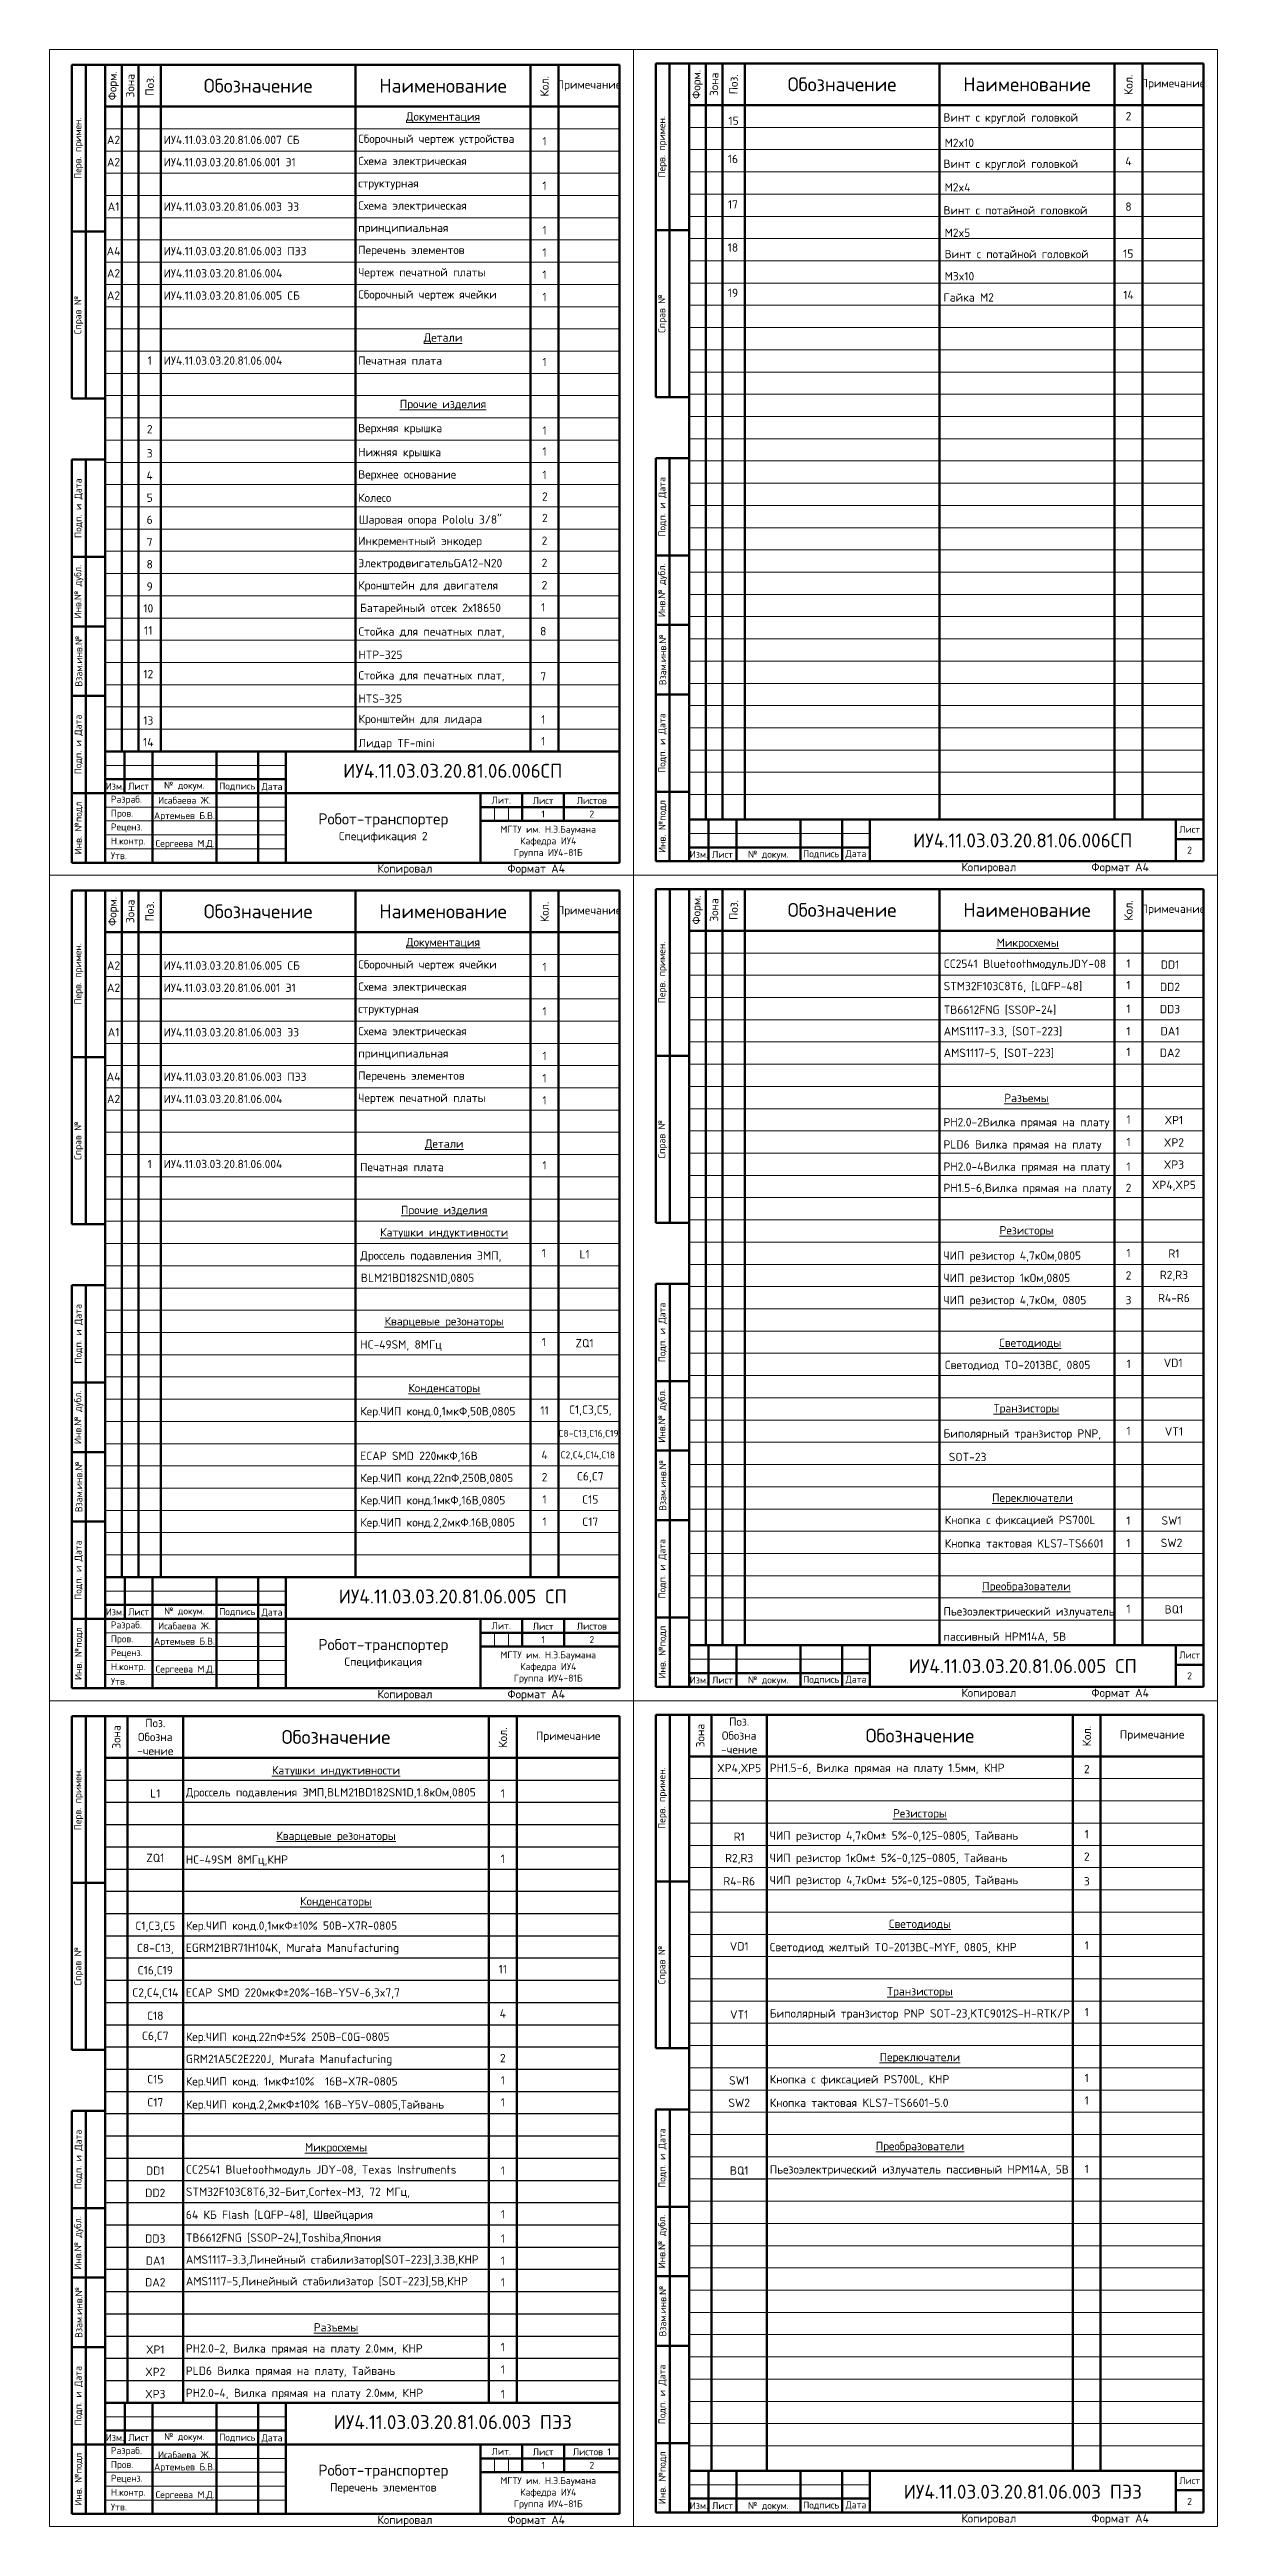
# Model space of a CAD drawing. Header units: millimetres. Extents: x -3633 to 871, y -630 to 261.
# Drawn here: x -3633 to -3213, y -630 to 261 of the extents above; entities that cross this region are included whole.
import ezdxf

# ---------------------------------------------------------------- set-up
doc = ezdxf.new("R2010")
doc.units = ezdxf.units.MM
for name, color, linetype, lineweight in [('border', 7, 'Continuous', 70), ('Text', 7, 'Continuous', 18), ('Сплошная тонкая', 7, 'Continuous', 20)]:
    doc.layers.add(name, color=color, linetype=linetype, lineweight=lineweight)
doc.styles.add('Main', font='isocpeur.ttf', dxfattribs={"height": 3})

msp = doc.modelspace()

# ---------------------------------------------------------------- texts
at = {"layer": 'border', "char_height": 3, "attachment_point": 5, "style": 'Main'}
for s, width, insert, rotation in [('\\pxqc;Форм.', 6, (-3609.646, 247.55), 89.146254), ('\\pxqc;Зона', 6, (-3603.646, 247.55), 89.146254), ('\\pxqc;Поз.', 6, (-3596.646, 247.55), 89.146254), ('\\pxqc;Кол.', 10, (-3454.646, 247.354), 90), ('\\pxqc;Форм.', 6, (-3399.646, 248.05), 89.146254), ('\\pxqc;Зона', 6, (-3393.646, 248.05), 89.146254), ('\\pxqc;Поз.', 6, (-3386.646, 248.05), 89.146254), ('\\pxqc;Кол.', 10, (-3244.646, 247.854), 90), ('\\pxqc;Форм.', 6, (-3609.635, -49.45), 89.146254), ('\\pxqc;Форм.', 6, (-3399.635, -48.95), 89.146254), ('\\pxqc;Зона', 6, (-3603.635, -49.45), 89.146254), ('\\pxqc;Поз.', 6, (-3596.635, -49.45), 89.146254), ('\\pxqc;Кол.', 10, (-3454.635, -49.646), 90), ('\\pxqc;Зона', 6, (-3393.635, -48.95), 89.146254), ('\\pxqc;Поз.', 6, (-3386.635, -48.95), 89.146254), ('\\pxqc;Кол.', 10, (-3244.635, -49.146), 90), ('\\pxqc;Зона', 8, (-3608.635, -346.45), 90), ('\\pxqc;Кол.', 10, (-3469.635, -346.646), 90), ('\\pxqc;Зона', 8, (-3398.635, -345.95), 90), ('\\pxqc;Кол.', 10, (-3259.635, -346.146), 90)]:
    msp.add_mtext_dynamic_manual_height_columns(s, width=width, gutter_width=15, heights=[0], dxfattribs=dict(at, insert=insert, rotation=rotation))
at = {"layer": 'border', "style": 'Main'}
for s, width, gutter_width, heights, insert, char_height, attachment_point in [('{\\H1.66667x;Обозначение} ', 3, 15, [0], (-3557.646, 247.55), 3, 5), ('{\\H1.66667x;Наименование } ', 3, 15, [0], (-3491.146, 247.55), 3, 5), ('{\\H1.66667x;Обозначение} ', 3, 15, [0], (-3347.646, 248.05), 3, 5), ('{\\H1.66667x;Наименование } ', 3, 15, [0], (-3281.146, 248.05), 3, 5), ('\\pxqc;Примечание ', 3, 15, [0], (-3228.646, 248.05), 3, 5), ('\\pxqc;Примечание ', 3, 15, [0], (-3438.646, 247.55), 3, 5), ('\\pxqc;A2', 6, 15, [0], (-3609.646, 228.05), 3, 5), ('\\pxqc;A2', 6, 15, [0], (-3609.646, 220.05), 3, 5), ('\\pxqc;A1', 6, 15, [0], (-3609.646, 204.05), 3, 5), ('\\pxqc;A4', 6, 15, [0], (-3609.646, 188.05), 3, 5), ('\\pxqc;A2', 6, 15, [0], (-3609.646, 180.05), 3, 5), ('\\pxqc;A2', 6, 15, [0], (-3609.646, 172.05), 3, 5), ('{\\H1.66667x;ИУ4.11.03.03.20.81.06.006СП }', 120, 66.064, [15], (-3487.646, 1.091), 3, 5), ('\\pxqc;Подпись', 5, 12.5, [0], (-3565.146, -4.584), 2.5, 5), ('\\pxqc;Лист', 2.5, 12.5, [0], (-3455.146, -9.624), 2.5, 5), ('\\pxql;Пров.', 7.5, 12.5, [0], (-3610.629, -14.508), 2.5, 4), ('\\pxqc;{\\H1.33333x;Робот-транспортер\\P}Спецификация 2', 70, 15, [0], (-3512.646, -19.45), 3, 5), ('\\pxqc;1', 15, 15, [0], (-3455.146, -14.45), 2.5, 5), ('\\pxqc;2', 20, 15, [0], (-3437.646, -14.45), 2.5, 5), ('\\pxql;Реценз.', 2.5, 12.5, [0], (-3610.618, -19.45), 2.5, 4), ('\\pxqc;МГТУ им. Н.Э.Баумана\\P\\pq*;Кафедра ИУ4\\P\\pqc;Группа ИУ4-81Б', 47.99945, 66.064, [14.024], (-3453.307, -24.45), 2.5, 5), ('{\\H1.66667x;ИУ4.11.03.03.20.81.06.006СП }', 120, 66.064, [15], (-3282.646, -23.95), 3, 5), ('\\pxqc;2', 10, 15, [0], (-3222.646, -27.45), 2.5, 5), ('\\pxqc;                Копировал ', 70, 15, [0], (-3520.146, -34.45), 3, 5), ('\\pxqc;Формат A4', 50, 15, [0], (-3457.646, -34.45), 3, 5), ('\\pxqc;Подпись', 5, 12.5, [0], (-3355.146, -28.95), 2.5, 5), ('\\pxqc;                Копировал ', 70, 15, [0], (-3310.146, -33.95), 3, 5), ('\\pxqc;Формат A4', 50, 15, [0], (-3247.646, -33.95), 3, 5), ('{\\H1.66667x;Обозначение} ', 3, 15, [0], (-3557.635, -49.45), 3, 5), ('{\\H1.66667x;Наименование } ', 3, 15, [0], (-3491.135, -49.45), 3, 5), ('\\pxqc;Примечание ', 3, 15, [0], (-3438.635, -49.45), 3, 5), ('{\\H1.66667x;Обозначение} ', 3, 15, [0], (-3347.635, -48.95), 3, 5), ('{\\H1.66667x;Наименование } ', 3, 15, [0], (-3281.135, -48.95), 3, 5), ('\\pxqc;Примечание ', 3, 15, [0], (-3228.635, -48.95), 3, 5), ('\\pxqc;A2', 6, 15, [0], (-3609.635, -68.95), 3, 5), ('\\pxqc;A2', 6, 15, [0], (-3609.635, -76.95), 3, 5), ('\\pxqc;A1', 6, 15, [0], (-3609.635, -92.95), 3, 5), ('\\pxqc;A4', 6, 15, [0], (-3609.635, -108.95), 3, 5), ('\\pxqc;A2', 6, 15, [0], (-3609.635, -116.95), 3, 5), ('{\\H1.66667x;ИУ4.11.03.03.20.81.06.005 СП }', 120, 66.064, [15], (-3487.635, -295.909), 3, 5), ('\\pxqc;Подпись', 5, 12.5, [0], (-3565.135, -301.584), 2.5, 5), ('\\pxql;Пров.', 7.5, 12.5, [0], (-3610.618, -311.508), 2.5, 4), ('\\pxqc;{\\H1.33333x;Робот-транспортер\\P}Спецификация', 70, 15, [0], (-3512.635, -316.45), 3, 5), ('\\pxqc;Лист', 2.5, 12.5, [0], (-3455.135, -306.624), 2.5, 5), ('\\pxqc;1', 15, 15, [0], (-3455.135, -311.45), 2.5, 5), ('\\pxqc;2', 20, 15, [0], (-3437.635, -311.45), 2.5, 5), ('\\pxql;Реценз.', 2.5, 12.5, [0], (-3610.607, -316.45), 2.5, 4), ('\\pxqc;МГТУ им. Н.Э.Баумана\\P\\pq*;Кафедра ИУ4\\P\\pqc;Группа ИУ4-81Б', 47.99945, 66.064, [14.024], (-3453.295, -321.45), 2.5, 5), ('{\\H1.66667x;ИУ4.11.03.03.20.81.06.005 СП }', 120, 66.064, [15], (-3282.635, -320.95), 3, 5), ('\\pxqc;                Копировал ', 70, 15, [0], (-3520.135, -331.45), 3, 5), ('\\pxqc;Формат A4', 50, 15, [0], (-3457.635, -331.45), 3, 5), ('\\pxqc;Подпись', 5, 12.5, [0], (-3355.135, -325.95), 2.5, 5), ('\\pxqc;                Копировал ', 70, 15, [0], (-3310.135, -330.95), 3, 5), ('\\pxqc;Формат A4', 50, 15, [0], (-3247.635, -330.95), 3, 5), ('\\pxqc;2', 10, 15, [0], (-3222.635, -324.45), 2.5, 5), ('\\pxqc;Поз.\\PОбозна\\P-чение', 20, 15, [0], (-3594.635, -346.45), 3, 5), ('\\pxqc;{\\H1.66667x;Обозначение} ', 110, 15, [0], (-3529.635, -346.45), 3, 5), ('\\pxqc;Примечание ', 37, 15, [0], (-3446.135, -346.45), 3, 5), ('\\pxqc;Поз.\\PОбозна\\P-чение', 20, 15, [0], (-3384.635, -345.95), 3, 5), ('\\pxqc;{\\H1.66667x;Обозначение} ', 110, 15, [0], (-3319.635, -345.95), 3, 5), ('\\pxqc;Примечание ', 37, 15, [0], (-3236.135, -345.95), 3, 5), ('{\\H1.66667x;ИУ4.11.03.03.20.81.06.003 ПЭ3}', 120, 66.064, [15], (-3487.635, -592.909), 3, 5), ('\\pxqc;Подпись', 5, 12.5, [0], (-3565.135, -598.584), 2.5, 5), ('\\pxqc;Лист', 2.5, 12.5, [0], (-3455.135, -603.624), 2.5, 5), ('\\pxql;Пров.', 7.5, 12.5, [0], (-3610.618, -608.508), 2.5, 4), ('\\pxql;Реценз.', 2.5, 12.5, [0], (-3610.607, -613.45), 2.5, 4), ('\\pxqc;{\\H1.33333x;Робот-транспортер\\H0.75x;\\P}Перечень элементов', 70, 15, [0], (-3512.635, -613.45), 3, 5), ('\\pxqc;МГТУ им. Н.Э.Баумана\\P\\pq*;Кафедра ИУ4\\P\\pqc;Группа ИУ4-81Б', 47.99945, 66.064, [14.024], (-3453.295, -618.45), 2.5, 5), ('\\pxqc;1', 15, 15, [0], (-3455.135, -608.45), 2.5, 5), ('\\pxqc;2', 20, 15, [0], (-3437.635, -608.45), 2.5, 5), ('\\pxqc;Подпись', 5, 12.5, [0], (-3355.135, -622.95), 2.5, 5), ('{\\H1.66667x;ИУ4.11.03.03.20.81.06.003 ПЭ3}', 120, 66.064, [15], (-3282.635, -617.95), 3, 5), ('\\pxqc;2', 10, 15, [0], (-3222.635, -621.45), 2.5, 5), ('\\pxqc;                Копировал ', 70, 15, [0], (-3520.135, -628.45), 3, 5), ('\\pxqc;Формат A4', 50, 15, [0], (-3457.635, -628.45), 3, 5), ('\\pxqc;                Копировал ', 70, 15, [0], (-3310.135, -627.95), 3, 5), ('\\pxqc;Формат A4', 50, 15, [0], (-3247.635, -627.95), 3, 5)]:
    msp.add_mtext_dynamic_manual_height_columns(s, width=width, gutter_width=gutter_width, heights=heights, dxfattribs=dict(at, insert=insert, char_height=char_height, attachment_point=attachment_point))
at = {"layer": 'border', "lineweight": 70, "char_height": 2.5, "attachment_point": 5, "rotation": 90, "style": 'Main'}
for s, width, heights, insert in [('\\pxqc;Перв. примен.', 30.37405, [0], (-3622.146, 225.05)), ('\\pxqc;Перв. примен.', 30.37405, [0], (-3412.146, 225.55)), ('\\pxqc;Справ №', 17.85188, [0], (-3622.146, 165.05)), ('\\pxqc;Справ №', 17.85188, [0], (-3412.146, 165.55)), ('\\pxqc;Подп. и Дата', 27.71565, [0], (-3622.146, 95.55)), ('\\pxqc;Подп. и Дата', 27.71565, [0], (-3412.146, 96.05)), ('Инв.№ дубл.', 25.15279, [0], (-3622.146, 65.55)), ('Инв.№ дубл.', 25.15279, [0], (-3412.146, 66.05)), ('\\pxqc,t4;Взам.инв.№', 27.09632, [0], (-3622.146, 40.55)), ('\\pxqc,t4;Взам.инв.№', 27.09632, [0], (-3412.146, 41.05)), ('\\pxqc;Подп. и Дата', 27.71565, [0], (-3622.146, 10.55)), ('\\pxqc;Подп. и Дата', 27.71565, [0], (-3412.146, 11.05)), ('\\pxqc;Инв. №подл', 24.3376, [10.701], (-3622.146, -19.459)), ('\\pxqc;Инв. №подл', 24.3376, [10.701], (-3412.146, -18.959)), ('\\pxqc;Перв. примен.', 30.37405, [0], (-3622.135, -71.95)), ('\\pxqc;Перв. примен.', 30.37405, [0], (-3412.135, -71.45)), ('\\pxqc;Справ №', 17.85188, [0], (-3622.135, -131.95)), ('\\pxqc;Справ №', 17.85188, [0], (-3412.135, -131.45)), ('\\pxqc;Подп. и Дата', 27.71565, [0], (-3622.135, -201.45)), ('\\pxqc;Подп. и Дата', 27.71565, [0], (-3412.135, -200.95)), ('Инв.№ дубл.', 25.15279, [0], (-3622.135, -231.45)), ('Инв.№ дубл.', 25.15279, [0], (-3412.135, -230.95)), ('\\pxqc,t4;Взам.инв.№', 27.09632, [0], (-3622.135, -256.45)), ('\\pxqc,t4;Взам.инв.№', 27.09632, [0], (-3412.135, -255.95)), ('\\pxqc;Подп. и Дата', 27.71565, [0], (-3622.135, -286.45)), ('\\pxqc;Подп. и Дата', 27.71565, [0], (-3412.135, -285.95)), ('\\pxqc;Инв. №подл', 24.3376, [10.701], (-3622.135, -316.459)), ('\\pxqc;Инв. №подл', 24.3376, [10.701], (-3412.135, -315.959)), ('\\pxqc;Перв. примен.', 30.37405, [0], (-3622.135, -368.95)), ('\\pxqc;Перв. примен.', 30.37405, [0], (-3412.135, -368.45)), ('\\pxqc;Справ №', 17.85188, [0], (-3622.135, -428.95)), ('\\pxqc;Справ №', 17.85188, [0], (-3412.135, -428.45)), ('\\pxqc;Подп. и Дата', 27.71565, [0], (-3622.135, -498.45)), ('\\pxqc;Подп. и Дата', 27.71565, [0], (-3412.135, -497.95)), ('Инв.№ дубл.', 25.15279, [0], (-3622.135, -528.45)), ('Инв.№ дубл.', 25.15279, [0], (-3412.135, -527.95)), ('\\pxqc,t4;Взам.инв.№', 27.09632, [0], (-3622.135, -553.45)), ('\\pxqc,t4;Взам.инв.№', 27.09632, [0], (-3412.135, -552.95)), ('\\pxqc;Подп. и Дата', 27.71565, [0], (-3622.135, -583.45)), ('\\pxqc;Подп. и Дата', 27.71565, [0], (-3412.135, -582.95)), ('\\pxqc;Инв. №подл', 24.3376, [10.701], (-3622.135, -613.459)), ('\\pxqc;Инв. №подл', 24.3376, [10.701], (-3412.135, -612.959))]:
    msp.add_mtext_dynamic_manual_height_columns(s, width=width, gutter_width=15, heights=heights, dxfattribs=dict(at, insert=insert))
at = {"layer": 'border', "lineweight": 70, "char_height": 2.5, "attachment_point": 5, "style": 'Main'}
for s, width, heights, insert in [('\\pxqc;Изм.', 7.03358, [0], (-3609.146, -4.45)), ('\\pxqc;Лист', 10, [0], (-3600.646, -4.45)), ('\\pxqc;Лист', 10, [0], (-3222.646, -19.95)), ('\\pxqc;Изм.', 7.03358, [0], (-3399.146, -28.95)), ('\\pxqc;Лист', 9.48596, [0.753], (-3390.646, -28.95)), ('\\pxqc;Изм.', 7.03358, [0], (-3609.135, -301.45)), ('\\pxqc;Лист', 10, [0], (-3600.635, -301.45)), ('\\pxqc;Лист', 10, [0], (-3222.635, -316.95)), ('\\pxqc;Изм.', 7.03358, [0], (-3399.135, -325.95)), ('\\pxqc;Лист', 9.48596, [0.753], (-3390.635, -325.95)), ('\\pxqc;Изм.', 7.03358, [0], (-3609.135, -598.45)), ('\\pxqc;Лист', 10, [0], (-3600.635, -598.45)), ('\\pxqc;Лист', 10, [0], (-3222.635, -613.95)), ('\\pxqc;Изм.', 7.03358, [0], (-3399.135, -622.95)), ('\\pxqc;Лист', 9.48596, [0.753], (-3390.635, -622.95))]:
    msp.add_mtext_dynamic_manual_height_columns(s, width=width, gutter_width=15, heights=heights, dxfattribs=dict(at, insert=insert))
at = {"layer": 'border', "char_height": 2.5, "style": 'Main'}
for s, insert, attachment_point in [('\\pxql;Разраб.', (-3610.641, -9.474), 4), ('\\pxqc;Исабаева Ж.', (-3584.146, -9.522), 5), ('\\pxqc;Дата', (-3552.646, -4.803), 5), ('\\pxqc;Лит.', (-3470.202, -9.45), 5), ('Листов  ', (-3437.646, -9.582), 5), ('Н.контр.', (-3610.607, -24.492), 4), ('Утв.', (-3610.596, -29.446), 4), ('\\pxqc;Дата', (-3342.646, -28.95), 5), ('\\pxqc;Дата', (-3552.635, -301.803), 5), ('\\pxql;Разраб.', (-3610.629, -306.474), 4), ('\\pxqc;Исабаева Ж.', (-3584.135, -306.522), 5), ('\\pxqc;Лит.', (-3470.19, -306.45), 5), ('Н.контр.', (-3610.596, -321.492), 4), ('Утв.', (-3610.585, -326.446), 4), ('\\pxqc;Дата', (-3342.635, -325.95), 5), ('\\pxql;Разраб.', (-3610.629, -603.474), 4), ('\\pxqc;Дата', (-3552.635, -598.803), 5), ('\\pxqc;Лит.', (-3470.19, -603.45), 5), ('\\pxqc;Листов 1 ', (-3437.635, -603.582), 5), ('Утв.', (-3610.585, -623.446), 4), ('Н.контр.', (-3610.596, -618.492), 4), ('\\pxqc;Дата', (-3342.635, -622.95), 5)]:
    msp.add_mtext(s, dxfattribs=dict(at, insert=insert, attachment_point=attachment_point))
at = {"layer": 'border', "char_height": 2.5, "attachment_point": 5, "style": 'Main'}
for s, insert, width in [('\\pxqc;№ докум.', (-3584.146, -4.45), 22.84084), ('\\pxqc;№ докум.', (-3374.146, -29.257), 22.84084), ('\\pxqc;№ докум.', (-3584.135, -301.45), 22.84084), ('\\pxqc;Листов  ', (-3437.635, -306.582), 14.58975), ('\\pxqc;№ докум.', (-3374.135, -326.257), 22.84084), ('\\pxqc;№ докум.', (-3584.135, -598.45), 22.84084), ('\\pxqc;№ докум.', (-3374.135, -623.257), 22.84084)]:
    msp.add_mtext(s, dxfattribs=dict(at, insert=insert, width=width))
at = {"layer": 'Text', "style": 'Main'}
for s, width, heights, insert, char_height, attachment_point in [('\\pxqc;{\\LДокументация }', 3, [0], (-3491.146, 236.05), 3, 5), ('15', 10, [0], (-3386.646, 234.918), 3, 5), ('Винт с круглой головкой ', 110, [7.477], (-3311.163, 235.701), 3, 4), ('\\pxqc;2', 10, [0], (-3244.628, 236.595), 3, 5), ('\\pxql;ИУ4.11.03.03.20.81.06.007 СБ', 57.35767, [0], (-3591.646, 228.05), 3, 4), ('Сборочный чертеж устройства', 62.03133, [0], (-3521.646, 228.05), 3, 4), ('\\pxqc;1', 10, [0], (-3454.646, 227.55), 3, 5), ('M2x10', 110, [7.477], (-3310.743, 226.987), 3, 4), ('ИУ4.11.03.03.20.81.06.001 Э1', 57.35767, [0], (-3591.646, 220.05), 3, 4), ('Схема электрическая ', 43.98077, [0], (-3521.646, 220.05), 3, 4), ('\\pxqc;16', 10, [0], (-3386.888, 221.194), 3, 5), ('Винт с круглой головкой ', 110, [7.477], (-3311.163, 219.06), 3, 4), ('\\pxqc;4', 10, [0], (-3244.628, 220.392), 3, 5), ('ИУ4.11.03.03.20.81.06.003 Э3', 58.62934, [0], (-3591.646, 204.05), 3, 4), ('структурная ', 28.86712, [0], (-3521.646, 212.05), 3, 4), ('Схема электрическая ', 55.00698, [0], (-3521.646, 204.05), 3, 4), ('\\pxqc;1', 10, [0], (-3454.646, 211.55), 3, 5), ('\\pxqc;17', 10, [0], (-3386.888, 204.851), 3, 5), ('M2x4', 110, [7.477], (-3310.743, 210.987), 3, 4), ('\\pxqc;8', 10, [0], (-3244.628, 204.05), 3, 5), ('принципиальная ', 36.3568, [0], (-3521.646, 196.05), 3, 4), ('\\pxqc;1', 10, [0], (-3454.646, 195.55), 3, 5), ('Винт с потайной головкой ', 110, [7.477], (-3311.163, 202.718), 3, 4), ('M2x5', 110, [7.477], (-3310.743, 194.644), 3, 4), ('ИУ4.11.03.03.20.81.06.003 ПЭ3', 63.9443, [0], (-3591.646, 188.05), 3, 4), ('Перечень элементов', 42.65016, [0], (-3521.646, 188.05), 3, 4), ('\\pxqc;1', 10, [0], (-3454.646, 187.55), 3, 5), ('18', 10, [0], (-3386.888, 189.327), 3, 5), ('Винт с потайной головкой ', 110, [7.477], (-3310.743, 186.982), 3, 4), ('\\pxqc;15', 10, [0], (-3244.701, 187.128), 3, 5), ('ИУ4.11.03.03.20.81.06.004', 60.70382, [0], (-3591.646, 180.05), 3, 4), ('Чертеж печатной платы', 49.0747, [0], (-3521.646, 180.05), 3, 4), ('\\pxqc;1', 10, [0], (-3454.646, 179.55), 3, 5), ('M3x10', 110, [7.477], (-3310.743, 179), 3, 4), ('ИУ4.11.03.03.20.81.06.005 СБ', 60.70382, [0], (-3591.646, 172.05), 3, 4), ('Сборочный чертеж ячейки', 60.40173, [0], (-3521.646, 172.05), 3, 4), ('\\pxqc;1', 10, [0], (-3454.646, 171.55), 3, 5), ('19', 10, [0], (-3386.888, 173.017), 3, 5), ('Гайка M2', 110, [7.477], (-3311.163, 171.391), 3, 4), ('14', 10, [0], (-3244.628, 172.285), 3, 5), ('\\pxqc;{\\LДетали}', 3, [0], (-3491.146, 156.656), 3, 5), ('\\pxqc;1', 10, [0], (-3596.646, 148.656), 3, 5), ('ИУ4.11.03.03.20.81.06.004', 57.35767, [0], (-3591.646, 148.656), 3, 4), ('Печатная плата', 36.3568, [0], (-3521.646, 148.656), 3, 4), ('\\pxqc;1', 10, [0], (-3454.646, 148.156), 3, 5), ('\\pxqc;{\\LПрочие изделия}', 35.98952, [0], (-3491.146, 132.625), 3, 5), ('2', 10, [0], (-3596.646, 123.99), 3, 5), ('Верхняя крышка', 105.98669, [5.533], (-3521.646, 123.99), 3, 4), ('\\pxqc;1', 10, [0], (-3454.646, 123.49), 3, 5), ('\\pxqc;3', 10, [0], (-3596.646, 115.324), 3, 5), ('Нижняя крышка', 110, [7.477], (-3521.646, 115.324), 3, 4), ('\\pxqc;1', 10, [0], (-3454.646, 115.968), 3, 5), ('\\pxqc;4', 10, [0], (-3596.646, 107.324), 3, 5), ('Верхнее основание', 110, [7.477], (-3521.646, 107.324), 3, 4), ('\\pxqc;1', 10, [0], (-3454.646, 107.529), 3, 5), ('5', 10, [1.5], (-3596.646, 99.324), 3, 5), ('Колесо', 110, [7.477], (-3521.646, 99.324), 3, 4), ('\\pxqc;2', 10, [0], (-3454.51, 99.774), 3, 5), ('6', 10, [1.5], (-3596.646, 91.418), 3, 5), ('\\pxqc;2', 10, [0], (-3454.51, 92.042), 3, 5), ('\\pxqc;7', 10, [0], (-3596.646, 83.399), 3, 5), ('Инкрементный энкодер', 110, [7.477], (-3521.646, 83.399), 3, 4), ('\\pxqc;2', 10, [0], (-3454.646, 83.888), 3, 5), ('\\pxqc;8', 10, [0], (-3596.646, 75.399), 3, 5), ('ЭлектродвигательGA12-N20', 110, [7.477], (-3521.646, 75.399), 3, 4), ('\\pxqc;2', 10, [0], (-3454.646, 75.888), 3, 5), ('\\pxqc;9', 10, [0], (-3596.646, 67.399), 3, 5), ('Кронштейн для двигателя', 110, [7.477], (-3521.646, 67.399), 3, 4), ('\\pxqc;2', 10, [0], (-3454.646, 67.888), 3, 5), ('\\pxqc;10', 10, [0], (-3597.138, 59.544), 3, 5), ('\\pxqc;1', 10, [0], (-3455.138, 59.897), 3, 5), ('\\pxqc;11', 10, [0], (-3597.147, 51.579), 3, 5), ('Стойка для печатных плат,', 110, [7.477], (-3521.55, 50.854), 3, 4), ('\\pxqc;8', 10, [0], (-3455.107, 51.312), 3, 5), ('12', 10, [0], (-3597.147, 35.892), 3, 5), ('Стойка для печатных плат,', 110, [7.477], (-3521.55, 35.081), 3, 4), ('HTP-325', 110, [7.477], (-3521.55, 42.854), 3, 4), ('\\pxqc;7', 10, [0], (-3455.107, 35.041), 3, 5), ('HTS-325', 110, [7.477], (-3521.55, 27.081), 3, 4), ('\\pxqc;13', 10, [0], (-3597.147, 19.193), 3, 5), ('Кронштейн для лидара', 110, [7.477], (-3521.55, 19.358), 3, 4), ('\\pxqc;1', 10, [0], (-3455.107, 19.54), 3, 5), ('\\pxqc;14', 10, [0], (-3597.147, 11.404), 3, 5), ('Лидар TF-mini', 110, [7.477], (-3521.55, 10.679), 3, 4), ('\\pxqc;1', 10, [0], (-3455.107, 11.751), 3, 5), ('\\pxqc;{\\LДокументация }', 3, [0], (-3491.135, -60.95), 3, 5), ('\\pxqc;{\\LМикросхемы}', 3, [0], (-3280.877, -61.135), 3, 5), ('\\pxql;ИУ4.11.03.03.20.81.06.005 СБ', 57.35767, [0], (-3591.635, -68.95), 3, 4), ('Сборочный чертеж ячейки', 59.37547, [0], (-3521.635, -68.95), 3, 4), ('\\pxqc;1', 10, [0], (-3454.635, -69.45), 3, 5), ('CC2541 BluetoothмодульJDY-08', 110, [7.477], (-3311.09, -68.695), 3, 4), ('\\pxqc;1', 10, [0], (-3244.648, -68.237), 3, 5), ('DD1', 20, [0], (-3229.696, -68.634), 3, 5), ('ИУ4.11.03.03.20.81.06.001 Э1', 57.35767, [0], (-3591.635, -76.95), 3, 4), ('Схема электрическая ', 43.98077, [0], (-3521.635, -76.95), 3, 4), ('STM32F103C8T6, [LQFP-48]', 110, [7.477], (-3311.09, -76.695), 3, 4), ('\\pxqc;1', 10, [0], (-3244.648, -76.01), 3, 5), ('DD2', 20, [0], (-3229.696, -76.634), 3, 5), ('структурная ', 28.86712, [0], (-3521.635, -84.95), 3, 4), ('\\pxqc;1', 10, [0], (-3454.635, -85.45), 3, 5), ('TB6612FNG [SSOP-24]', 110, [7.477], (-3311.09, -84.982), 3, 4), ('\\pxqc;1', 10, [0], (-3244.648, -84.508), 3, 5), ('DD3', 20, [0], (-3229.696, -84.622), 3, 5), ('ИУ4.11.03.03.20.81.06.003 Э3', 58.62934, [0], (-3591.635, -92.95), 3, 4), ('Схема электрическая ', 55.00698, [0], (-3521.635, -92.95), 3, 4), ('AMS1117-3.3, [SOT-223]', 110, [7.477], (-3311.09, -92.922), 3, 4), ('\\pxqc;1', 10, [0], (-3244.648, -92.571), 3, 5), ('DA1', 20, [0], (-3229.696, -92.563), 3, 5), ('принципиальная ', 36.3568, [0], (-3521.635, -100.95), 3, 4), ('\\pxqc;1', 10, [0], (-3454.635, -101.45), 3, 5), ('AMS1117-5, [SOT-223]', 110, [7.477], (-3311.09, -100.708), 3, 4), ('\\pxqc;1', 10, [0], (-3244.648, -100.01), 3, 5), ('DA2', 20, [0], (-3229.696, -100.349), 3, 5), ('ИУ4.11.03.03.20.81.06.003 ПЭ3', 63.9443, [0], (-3591.635, -108.95), 3, 4), ('ИУ4.11.03.03.20.81.06.004', 60.70382, [0], (-3591.635, -116.95), 3, 4), ('Чертеж печатной платы', 49.0747, [0], (-3521.635, -116.95), 3, 4), ('Перечень элементов', 42.65016, [0], (-3521.635, -108.95), 3, 4), ('\\pxqc;1', 10, [0], (-3454.635, -109.45), 3, 5), ('\\pxqc;{\\LРазъемы}', 3, [0], (-3281.323, -116.59), 3, 5), ('\\pxqc;1', 10, [0], (-3454.635, -117.45), 3, 5), ('PH2.0-2Вилка прямая на плату ', 110, [7.477], (-3311.152, -125.688), 3, 4), ('\\pxqc;1', 10, [0], (-3244.616, -124.356), 3, 5), ('\\pxqc;XP1', 20, [0], (-3228.293, -124.552), 3, 5), ('\\pxqc;{\\LДетали}', 51.54053, [4.453], (-3490.715, -133.311), 3, 5), ('PLD6 Вилка прямая на плату ', 110, [7.477], (-3311.152, -133.724), 3, 4), ('\\pxqc;1', 10, [0], (-3244.616, -132.424), 3, 5), ('XP2', 20, [0], (-3228.293, -132.588), 3, 5), ('\\pxqc;1', 10, [0], (-3596.635, -140.344), 3, 5), ('ИУ4.11.03.03.20.81.06.004', 57.35767, [0], (-3591.635, -140.344), 3, 4), ('Печатная плата', 36.3568, [0], (-3520.969, -141.446), 3, 4), ('\\pxqc;1', 10, [0], (-3454.635, -140.844), 3, 5), ('PH2.0-4Вилка прямая на плату ', 110, [7.477], (-3311.152, -141.688), 3, 4), ('\\pxqc;1', 10, [0], (-3244.616, -141.287), 3, 5), ('XP3', 20, [0], (-3228.293, -140.552), 3, 5), ('PH1.5-6,Вилка прямая на плату ', 110, [7.477], (-3311.152, -149.341), 3, 4), ('\\pxqc;2', 10, [0], (-3244.616, -148.94), 3, 5), ('XP4,XP5', 20, [3.6], (-3228.293, -148.205), 3, 5), ('\\pxqc;{\\LПрочие изделия}', 51.54053, [4.453], (-3490.715, -157.311), 3, 5), ('\\pxqc;{\\LКатушки индуктивности}', 51.54053, [4.453], (-3490.715, -165.311), 3, 5), ('\\pxqc;{\\LРезисторы}', 3, [0], (-3281.323, -164.59), 3, 5), ('Дроссель подавления ЭМП,', 110, [7.477], (-3520.894, -173.672), 3, 4), ('\\pxqc;1', 10, [0], (-3454.889, -172.388), 3, 5), ('L1', 20, [0], (-3440.256, -172.809), 3, 5), ('ЧИП резистор 4,7кОм,0805', 110, [7.477], (-3311.152, -173.688), 3, 4), ('\\pxqc;1', 10, [0], (-3244.616, -172.356), 3, 5), ('R1', 20, [0], (-3228.293, -172.552), 3, 5), ('ЧИП резистор 1кОм,0805', 110, [7.477], (-3311.152, -181.724), 3, 4), ('\\pxqc;2', 10, [0], (-3244.616, -180.424), 3, 5), ('\\pxqc;R4-R6', 20, [0], (-3228.293, -188.552), 3, 5), ('R2,R3', 20, [0], (-3228.293, -180.588), 3, 5), ('\\pxqc;{\\LКварцевые резонаторы}', 51.54053, [4.453], (-3490.715, -197.311), 3, 5), ('ЧИП резистор 4,7кОм, 0805', 110, [7.477], (-3311.152, -189.688), 3, 4), ('3', 10, [0], (-3244.616, -189.287), 3, 5), ('HC-49SM, 8МГц', 110, [7.477], (-3520.894, -205.672), 3, 4), ('\\pxqc;1', 10, [0], (-3454.889, -204.388), 3, 5), ('ZQ1', 20, [0], (-3440.256, -204.809), 3, 5), ('\\pxqc;{\\LСветодиоды }', 3, [0], (-3279.957, -204.874), 3, 5), ('Светодиод TO-2013BC, 0805', 110, [7.477], (-3310.618, -212.976), 3, 4), ('\\pxqc;1', 10, [0], (-3244.581, -212.226), 3, 5), ('\\pxqc;VD1', 20, [0], (-3228.561, -211.883), 3, 5), ('\\pxqc;{\\LКонденсаторы}', 51.54053, [4.453], (-3490.715, -221.311), 3, 5), ('Кер.ЧИП конд.0,1мкФ,50В,0805', 110, [7.477], (-3520.894, -229.672), 3, 4), ('11', 10.25444, [8.005], (-3454.627, -228.999), 3, 5), ('\\pxqc;C1,C3,C5,', 20.64408, [0], (-3438.199, -229.023), 3, 5), ('\\pxqc;{\\LТранзисторы }', 3, [0], (-3281.323, -228.59), 3, 5), ('Биполярный транзистор PNP,', 110, [7.477], (-3311.152, -237.688), 3, 4), ('\\pxqc;1', 10, [0], (-3244.616, -236.356), 3, 5), ('VT1', 20, [0], (-3228.293, -236.552), 3, 5), ('ECAP SMD 220мкФ,16В', 110, [7.477], (-3520.894, -245.672), 3, 4), ('4', 10.25444, [8.005], (-3454.627, -244.999), 3, 5), ('\\pxqc;C2,C4,C14,C18', 20.64408, [0], (-3439.071, -245.268), 2.5, 5), (' SOT-23', 110, [7.477], (-3311.152, -245.724), 3, 4), ('Кер.ЧИП конд.22пФ,250В,0805', 110, [7.477], (-3520.894, -253.672), 3, 4), ('2', 10.25444, [8.005], (-3454.627, -252.999), 3, 5), ('C6,C7', 20.64408, [0], (-3438.199, -253.023), 3, 5), ('Кер.ЧИП конд.1мкФ,16В,0805', 110, [7.477], (-3520.894, -261.672), 3, 4), ('1', 10.25444, [8.005], (-3454.627, -260.999), 3, 5), ('\\pxqc;C15', 20.64408, [0], (-3438.199, -261.023), 3, 5), ('Кнопка с фиксацией PS700L', 110, [7.477], (-3310.731, -268.785), 3, 4), ('\\pxqc;{\\LПереключатели}', 3, [0], (-3279.173, -260.785), 3, 5), ('\\pxqc;1', 10, [0], (-3244.689, -268.639), 3, 5), ('\\pxqc;SW1', 20, [0], (-3229.136, -268.586), 3, 5), ('Кер.ЧИП конд.2,2мкФ.16В,0805', 110, [7.477], (-3520.894, -269.672), 3, 4), ('1', 10.25444, [8.005], (-3454.627, -268.999), 3, 5), ('\\pxqc;C17', 20.64408, [0], (-3438.199, -269.023), 3, 5), ('Кнопка тактовая KLS7-TS6601', 110, [7.477], (-3310.731, -276.822), 3, 4), ('\\pxqc;1', 10, [0], (-3244.689, -276.706), 3, 5), ('SW2', 20, [0], (-3229.136, -276.622), 3, 5), ('\\pxqc;{\\LПреобразователи}', 3, [0], (-3281.323, -292.59), 3, 5), ('Пьезоэлектрический излучатель ', 110, [7.477], (-3311.152, -301.688), 3, 4), ('\\pxqc;1', 10, [0], (-3244.616, -300.356), 3, 5), ('\\pxqc;BQ1', 20, [0], (-3228.293, -300.552), 3, 5), ('пассивный HPM14A, 5В', 110, [7.477], (-3311.152, -310.688), 3, 4), ('XP4,XP5', 20, [0], (-3384.635, -357.97), 3, 5), ('PH1.5-6, Вилка прямая на плату 1.5мм, КНР', 110, [7.477], (-3373.635, -357.97), 3, 4), ('L1', 20, [0], (-3594.629, -366.769), 3, 5), ('Дроссель подавления ЭМП,BLM21BD182SN1D,1.8кОм,0805', 110, [7.477], (-3583.629, -366.769), 3, 4), ('\\pxqc;{\\LКатушки индуктивности}', 51.54053, [4.453], (-3529.629, -358.822), 3, 5), ('\\pxqc;1', 10, [0], (-3469.629, -366.769), 3, 5), ('\\pxqc;2', 10, [0], (-3259.635, -358.006), 3, 5), ('\\pxqc;{\\LРезисторы}', 3, [0], (-3319.635, -374.317), 3, 5), ('\\pxqc;{\\LКварцевые резонаторы}', 51.54053, [4.453], (-3529.629, -382.415), 3, 5), ('R1', 20, [0], (-3384.635, -382.317), 3, 5), ('ЧИП резистор 4,7кОм%%P 5%-0,125-0805, Тайвань', 110, [7.477], (-3373.635, -382.317), 3, 4), ('\\pxqc;1', 10, [0], (-3259.635, -381.422), 3, 5), ('ZQ1', 20, [0], (-3594.629, -389.95), 3, 5), ('HC-49SM 8МГц,КНР', 110, [7.477], (-3583.629, -390.949), 3, 4), ('\\pxqc;1', 10, [0], (-3469.629, -390.274), 3, 5), ('\\pxqc;R2,R3', 20, [0], (-3384.635, -390.353), 3, 5), ('ЧИП резистор 1кОм%%P 5%-0,125-0805, Тайвань', 110, [7.477], (-3373.635, -390.353), 3, 4), ('\\pxqc;2', 10, [0], (-3259.635, -389.49), 3, 5), ('R4-R6', 20, [0], (-3384.635, -398.317), 3, 5), ('ЧИП резистор 4,7кОм%%P 5%-0,125-0805, Тайвань', 110, [7.477], (-3373.635, -398.317), 3, 4), ('\\pxqc;3', 10, [0], (-3259.635, -398.353), 3, 5), ('\\pxqc;{\\LКонденсаторы }', 3, [0], (-3529.635, -405.95), 3, 5), ('\\pxqc;C1,C3,C5', 20, [0], (-3594.635, -414.719), 3, 5), ('Кер.ЧИП конд.0,1мкФ%%P10% 50В-X7R-0805', 105.98669, [5.533], (-3583.635, -414.719), 3, 4), ('\\pxqc;{\\LСветодиоды }', 3, [0], (-3319.629, -413.894), 3, 5), ('\\pxqc;C8-C13,', 20, [0], (-3594.635, -422.719), 3, 5), ('EGRM21BR71H104K, Murata Manufacturing', 110, [7.477], (-3583.635, -422.719), 3, 4), ('\\pxqc;VD1', 20, [0], (-3384.629, -421.766), 3, 5), ('Светодиод желтый TO-2013BC-MYF, 0805, КНР', 110, [7.477], (-3373.629, -422.394), 3, 4), ('\\pxqc;1', 10, [0], (-3259.635, -421.422), 3, 5), ('\\pxqc;C16,C19', 20, [0], (-3594.635, -430.719), 3, 5), ('\\pxqc;11', 10, [0], (-3469.635, -429.966), 3, 5), ('{\\LТранзисторы}', 3, [0], (-3319.635, -438.317), 3, 5), ('C2,C4,C14', 20, [0], (-3594.635, -438.719), 3, 5), ('\\pxqc;C18', 20, [0], (-3594.635, -446.719), 3, 5), ('ECAP SMD 220мкФ%%P20%-16В-Y5V-6,3x7,7', 110, [7.477], (-3583.635, -438.719), 3, 4), ('\\pxqc;4', 10, [0], (-3469.635, -445.966), 3, 5), ('\\pxqc;VT1', 20, [0], (-3384.635, -446.317), 3, 5), ('Биполярный транзистор PNP SOT-23,KTC9012S-H-RTK/P', 110, [7.477], (-3373.635, -446.317), 3, 4), ('\\pxqc;1', 10, [0], (-3259.635, -445.422), 3, 5), ('\\pxqc;C6,C7', 20, [0], (-3594.635, -454.303), 3, 5), ('Кер.ЧИП конд.22пФ%%P5% 250В-C0G-0805', 105.98669, [5.533], (-3583.635, -454.719), 3, 4), ('GRM21A5C2E220J, Murata Manufacturing', 110, [7.477], (-3583.635, -462.719), 3, 4), ('\\pxqc;2', 10, [0], (-3469.635, -461.966), 3, 5), ('\\pxqc;{\\LПереключатели}', 3, [0], (-3319.635, -462.007), 3, 5), ('\\pxqc;C15', 20, [0], (-3594.635, -469.558), 3, 5), ('Кер.ЧИП конд. 1мкФ%%P10%  16В-X7R-0805', 105.98669, [5.533], (-3583.635, -470.744), 3, 4), ('\\pxqc;1', 10, [0], (-3469.635, -469.966), 3, 5), ('\\pxqc;SW1', 20, [0], (-3384.635, -470.007), 3, 5), ('Кнопка с фиксацией PS700L, КНР', 110, [7.477], (-3373.635, -470.007), 3, 4), ('\\pxqc;1', 10, [0], (-3259.635, -469.112), 3, 5), ('C17', 20, [0], (-3594.635, -477.881), 3, 5), ('Кер.ЧИП конд.2,2мкФ%%P10% 16В-Y5V-0805,Тайвань', 105.98669, [5.533], (-3583.635, -479.042), 3, 4), ('\\pxqc;1', 10, [0], (-3469.635, -477.885), 3, 5), ('SW2', 20, [0], (-3384.635, -478.043), 3, 5), ('Кнопка тактовая KLS7-TS6601-5.0', 110, [7.477], (-3373.635, -478.043), 3, 4), ('\\pxqc;1', 10, [0], (-3259.635, -477.18), 3, 5), ('\\pxqc;{\\LМикросхемы}', 3, [0], (-3529.635, -494.45), 3, 5), ('\\pxqc;{\\LПреобразователи}', 3, [0], (-3319.635, -494.007), 3, 5), ('DD1', 20, [0], (-3594.635, -502.45), 3, 5), ('CC2541 Bluetoothмодуль JDY-08, Texas Instruments ', 110, [7.477], (-3583.635, -502.45), 3, 4), ('\\pxqc;1', 10, [0], (-3469.635, -502.45), 3, 5), ('\\pxqc;BQ1', 20, [0], (-3384.629, -502.415), 3, 5), ('Пьезоэлектрический излучатель пассивный HPM14A, 5В', 110, [7.477], (-3373.629, -502.415), 3, 4), ('\\pxqc;1', 10, [0], (-3259.629, -501.846), 3, 5), ('DD2', 20, [0], (-3594.635, -510.45), 3, 5), ('STM32F103C8T6,32-Бит,Cortex-M3, 72 МГц,', 110, [7.477], (-3583.635, -510.45), 3, 4), ('64 КБ Flash [LQFP-48], Швейцария', 110, [7.477], (-3583.635, -518.721), 3, 4), ('\\pxqc;1', 10, [0], (-3469.635, -518.138), 3, 5), ('DD3', 20, [0], (-3594.635, -526.896), 3, 5), ('TB6612FNG [SSOP-24],Toshiba,Япония ', 110, [7.477], (-3583.635, -526.896), 3, 4), ('\\pxqc;1', 10, [0], (-3469.635, -526.896), 3, 5), ('DA1', 20, [0], (-3594.635, -534.836), 3, 5), ('AMS1117-3.3,Линейный стабилизатор[SOT-223],3.3В,КНР ', 110, [7.477], (-3583.635, -534.836), 3, 4), ('\\pxqc;1', 10, [0], (-3469.635, -534.836), 3, 5), ('DA2', 20, [0], (-3594.635, -542.622), 3, 5), ('AMS1117-5,Линейный стабилизатор [SOT-223],5В,КНР ', 110, [7.477], (-3583.635, -542.622), 3, 4), ('\\pxqc;1', 10, [0], (-3469.635, -542.622), 3, 5), ('\\pxqc;{\\LРазъемы}', 3, [0], (-3529.635, -558.817), 3, 5), ('XP1', 20, [0], (-3594.635, -566.817), 3, 5), ('PH2.0-2, Вилка прямая на плату 2.0мм, КНР', 110, [7.477], (-3583.635, -566.817), 3, 4), ('\\pxqc;1', 10, [0], (-3469.635, -565.922), 3, 5), ('XP2', 20, [0], (-3594.635, -574.853), 3, 5), ('PLD6 Вилка прямая на плату, Тайвань ', 110, [7.477], (-3583.635, -574.853), 3, 4), ('\\pxqc;1', 10, [0], (-3469.635, -573.99), 3, 5), ('XP3', 20, [0], (-3594.635, -582.817), 3, 5), ('PH2.0-4, Вилка прямая на плату 2.0мм, КНР', 110, [7.477], (-3583.635, -582.817), 3, 4), ('\\pxqc;1', 10, [0], (-3469.635, -582.853), 3, 5)]:
    msp.add_mtext_dynamic_manual_height_columns(s, width=width, gutter_width=15, heights=heights, dxfattribs=dict(at, insert=insert, char_height=char_height, attachment_point=attachment_point))
at = {"layer": 'Text', "char_height": 2.5, "attachment_point": 7, "style": 'Main'}
for s, insert, width in [('\\pxsm1,qc;Артемьев Б.В.', (-3595.646, -16.95), 23), ('\\pxsm1.5,qc;Сергеева М.Д.', (-3595.646, -26.95), 23.51314), ('\\pxsm1,qc;Артемьев Б.В.', (-3595.635, -313.95), 23), ('\\pxsm1.5,qc;Сергеева М.Д.', (-3595.635, -323.95), 23.51314), ('\\pxsm1.5,qc;Исабаева Ж.', (-3595.635, -605.95), 22.93053), ('\\pxsm1,qc;Артемьев Б.В.', (-3595.635, -610.95), 23), ('\\pxsm1.5,qc;Сергеева М.Д.', (-3595.635, -620.95), 23.51314)]:
    msp.add_mtext(s, dxfattribs=dict(at, insert=insert, width=width))
at = {"layer": 'Сплошная тонкая', "lineweight": 25, "attachment_point": 1, "style": 'Main'}
for s, insert, char_height, width in [('Шаровая опора Pololu 3/8"', (-3521.425, 92.985), 3, 62.67899), ('Батарейный отсек 2х18650', (-3520.982, 61.214), 3, 75.39808), ('BLM21BD182SN1D,0805', (-3520.697, -179.796), 3, 41.63654), ('C8-C13,C16,C19', (-3449.635, -235.981), 2.5, 12.81404)]:
    msp.add_mtext(s, dxfattribs=dict(at, insert=insert, char_height=char_height, width=width))

# ---------------------------------------------------------------- linework, layer by layer
for q in [(-3394.635, -513.45), (-3374.635, -505.45)]:
    msp.add_line((-3394.635, -505.45), q)
at = {"layer": 'border', "lineweight": 18}
for p, q in [((-3632.646, 260.55), (-3632.658, -36.45)), ((-3632.658, -36.45), (-3632.646, 260.55)), ((-3632.646, 260.55), (-3632.646, -36.45)), ((-3212.635, 260.55), (-3632.635, 260.55)), ((-3632.635, 260.55), (-3212.635, 260.55)), ((-3212.635, 260.55), (-3509.635, 260.55)), ((-3212.635, 260.55), (-3509.635, 260.55)), ((-3422.646, 260.55), (-3422.646, -36.45)), ((-3422.646, 260.55), (-3212.646, 260.55)), ((-3422.646, 260.55), (-3422.646, -36.45)), ((-3212.635, -333.45), (-3212.635, 260.55)), ((-3612.646, 232.05), (-3427.646, 232.05)), ((-3402.646, 232.55), (-3217.646, 232.55)), ((-3612.646, 224.05), (-3427.646, 224.05)), ((-3402.646, 224.55), (-3217.646, 224.55)), ((-3612.646, 216.05), (-3427.646, 216.05)), ((-3402.646, 216.55), (-3217.646, 216.55)), ((-3612.646, 208.05), (-3427.646, 208.05)), ((-3612.646, 208.05), (-3427.646, 208.05)), ((-3402.646, 208.55), (-3217.646, 208.55)), ((-3402.646, 208.55), (-3217.646, 208.55)), ((-3612.646, 200.05), (-3427.646, 200.05)), ((-3402.646, 200.55), (-3217.646, 200.55)), ((-3612.646, 192.05), (-3427.646, 192.05)), ((-3402.646, 192.55), (-3217.646, 192.55)), ((-3612.646, 184.05), (-3427.646, 184.05)), ((-3612.646, 184.05), (-3427.646, 184.05)), ((-3402.646, 184.55), (-3217.646, 184.55)), ((-3402.646, 184.55), (-3217.646, 184.55)), ((-3612.646, 176.05), (-3427.646, 176.05)), ((-3402.646, 176.55), (-3217.646, 176.55)), ((-3612.646, 168.05), (-3427.646, 168.05)), ((-3402.646, 168.55), (-3217.646, 168.55)), ((-3402.646, 160.55), (-3217.646, 160.55)), ((-3402.646, 160.55), (-3217.646, 160.55)), ((-3612.646, 160.05), (-3427.646, 160.05)), ((-3612.646, 160.05), (-3427.646, 160.05)), ((-3612.646, 152.05), (-3427.646, 152.05)), ((-3402.646, 152.55), (-3217.646, 152.55)), ((-3612.646, 144.05), (-3427.646, 144.05)), ((-3402.646, 144.55), (-3217.646, 144.55)), ((-3612.646, 136.05), (-3427.646, 136.05)), ((-3612.646, 136.05), (-3427.646, 136.05)), ((-3402.646, 136.55), (-3217.646, 136.55)), ((-3402.646, 136.55), (-3217.646, 136.55)), ((-3612.646, 128.05), (-3427.646, 128.05)), ((-3402.646, 128.55), (-3217.646, 128.55)), ((-3612.646, 120.05), (-3427.646, 120.05)), ((-3402.646, 120.55), (-3217.646, 120.55)), ((-3612.646, 112.05), (-3427.646, 112.05)), ((-3612.646, 112.05), (-3427.646, 112.05)), ((-3402.646, 112.55), (-3217.646, 112.55)), ((-3402.646, 112.55), (-3217.646, 112.55)), ((-3612.646, 104.05), (-3427.646, 104.05)), ((-3612.646, 104.05), (-3427.646, 104.05)), ((-3402.646, 104.55), (-3217.646, 104.55)), ((-3402.646, 104.55), (-3217.646, 104.55)), ((-3612.646, 96.05), (-3427.646, 96.05)), ((-3402.646, 96.55), (-3217.646, 96.55)), ((-3612.646, 88.05), (-3427.646, 88.05)), ((-3612.646, 88.05), (-3427.646, 88.05)), ((-3402.646, 88.55), (-3217.646, 88.55)), ((-3402.646, 88.55), (-3217.646, 88.55)), ((-3402.646, 80.55), (-3217.646, 80.55)), ((-3612.646, 80.05), (-3427.646, 80.05)), ((-3612.646, 72.05), (-3427.646, 72.05)), ((-3402.646, 72.55), (-3217.646, 72.55)), ((-3612.646, 64.05), (-3427.646, 64.05)), ((-3612.646, 64.05), (-3427.646, 64.05)), ((-3402.646, 64.55), (-3217.646, 64.55)), ((-3402.646, 64.55), (-3217.646, 64.55)), ((-3612.646, 56.05), (-3427.646, 56.05)), ((-3402.646, 56.55), (-3217.646, 56.55)), ((-3612.646, 48.05), (-3427.646, 48.05)), ((-3402.646, 48.55), (-3217.646, 48.55)), ((-3612.646, 40.05), (-3427.646, 40.05)), ((-3612.646, 40.05), (-3427.646, 40.05)), ((-3402.646, 40.55), (-3217.646, 40.55)), ((-3402.646, 40.55), (-3217.646, 40.55)), ((-3612.646, 32.05), (-3427.646, 32.05)), ((-3612.646, 32.05), (-3427.646, 32.05)), ((-3402.646, 32.55), (-3217.646, 32.55)), ((-3402.646, 32.55), (-3217.646, 32.55)), ((-3612.646, 24.05), (-3427.646, 24.05)), ((-3402.646, 24.55), (-3217.646, 24.55)), ((-3612.646, 16.05), (-3427.646, 16.05)), ((-3612.646, 16.05), (-3427.646, 16.05)), ((-3402.646, 16.55), (-3217.646, 16.55)), ((-3402.646, 16.55), (-3217.646, 16.55)), ((-3402.646, 16.55), (-3217.646, 16.55)), ((-3402.646, 16.55), (-3217.646, 16.55)), ((-3612.646, 8.05), (-3427.646, 8.05)), ((-3612.646, 3.023), (-3557.646, 3.023)), ((-3557.646, 3.023), (-3547.646, 3.023)), ((-3402.646, 8.55), (-3217.646, 8.55)), ((-3402.646, 8.55), (-3217.646, 8.55)), ((-3402.646, 0.55), (-3217.646, 0.55)), ((-3402.646, -7.45), (-3217.646, -7.45)), ((-3402.646, -7.45), (-3217.646, -7.45)), ((-3612.646, -11.95), (-3557.646, -11.95)), ((-3612.646, -16.95), (-3557.646, -16.95)), ((-3557.646, -11.95), (-3547.646, -11.95)), ((-3557.646, -16.95), (-3547.646, -16.95)), ((-3472.646, -11.95), (-3472.646, -16.95)), ((-3467.646, -11.95), (-3467.646, -16.95)), ((-3612.646, -21.95), (-3557.646, -21.95)), ((-3557.646, -21.95), (-3547.646, -21.95)), ((-3337.646, -21.45), (-3402.646, -21.45)), ((-3612.646, -26.95), (-3557.646, -26.95)), ((-3557.646, -26.95), (-3547.646, -26.95)), ((-3632.635, -36.45), (-3212.635, -36.45)), ((-3632.635, -36.45), (-3632.635, -333.45)), ((-3632.635, -36.45), (-3632.635, -333.45)), ((-3422.635, -36.45), (-3422.635, -333.45)), ((-3422.635, -36.45), (-3422.635, -333.45)), ((-3612.635, -64.95), (-3427.635, -64.95)), ((-3402.635, -64.45), (-3217.635, -64.45)), ((-3612.635, -72.95), (-3427.635, -72.95)), ((-3402.635, -72.45), (-3217.635, -72.45)), ((-3612.635, -80.95), (-3427.635, -80.95)), ((-3612.635, -88.95), (-3427.635, -88.95)), ((-3612.635, -88.95), (-3427.635, -88.95)), ((-3402.635, -80.45), (-3217.635, -80.45)), ((-3402.635, -88.45), (-3217.635, -88.45)), ((-3402.635, -88.45), (-3217.635, -88.45)), ((-3612.635, -96.95), (-3427.635, -96.95)), ((-3402.635, -96.45), (-3217.635, -96.45)), ((-3612.635, -104.95), (-3427.635, -104.95)), ((-3402.635, -104.45), (-3217.635, -104.45)), ((-3612.635, -112.95), (-3427.635, -112.95)), ((-3612.635, -112.95), (-3427.635, -112.95)), ((-3402.635, -112.45), (-3217.635, -112.45)), ((-3402.635, -112.45), (-3217.635, -112.45)), ((-3612.635, -120.95), (-3427.635, -120.95)), ((-3402.635, -120.45), (-3217.635, -120.45)), ((-3612.635, -128.95), (-3427.635, -128.95)), ((-3402.635, -128.45), (-3217.635, -128.45)), ((-3612.635, -136.95), (-3427.635, -136.95)), ((-3612.635, -136.95), (-3427.635, -136.95)), ((-3402.635, -136.45), (-3217.635, -136.45)), ((-3402.635, -136.45), (-3217.635, -136.45)), ((-3612.635, -144.95), (-3427.635, -144.95)), ((-3402.635, -144.45), (-3217.635, -144.45)), ((-3612.635, -152.95), (-3427.635, -152.95)), ((-3402.635, -152.45), (-3217.635, -152.45)), ((-3612.635, -160.95), (-3427.635, -160.95)), ((-3612.635, -160.95), (-3427.635, -160.95)), ((-3612.635, -168.95), (-3427.635, -168.95)), ((-3402.635, -160.45), (-3217.635, -160.45)), ((-3402.635, -160.45), (-3217.635, -160.45)), ((-3402.635, -168.45), (-3217.635, -168.45)), ((-3612.635, -176.95), (-3427.635, -176.95)), ((-3402.635, -176.45), (-3217.635, -176.45)), ((-3612.635, -184.95), (-3427.635, -184.95)), ((-3612.635, -184.95), (-3427.635, -184.95)), ((-3402.635, -184.45), (-3217.635, -184.45)), ((-3402.635, -184.45), (-3217.635, -184.45)), ((-3612.635, -192.95), (-3427.635, -192.95)), ((-3612.635, -192.95), (-3427.635, -192.95)), ((-3402.635, -192.45), (-3217.635, -192.45)), ((-3402.635, -192.45), (-3217.635, -192.45)), ((-3612.635, -200.95), (-3427.635, -200.95)), ((-3402.635, -200.45), (-3217.635, -200.45)), ((-3612.635, -208.95), (-3427.635, -208.95)), ((-3612.635, -208.95), (-3427.635, -208.95)), ((-3402.635, -208.45), (-3217.635, -208.45)), ((-3402.635, -208.45), (-3217.635, -208.45)), ((-3612.635, -216.95), (-3427.635, -216.95)), ((-3402.635, -216.45), (-3217.635, -216.45)), ((-3612.635, -224.95), (-3427.635, -224.95)), ((-3402.635, -224.45), (-3217.635, -224.45)), ((-3612.635, -232.95), (-3427.635, -232.95)), ((-3612.635, -232.95), (-3427.635, -232.95)), ((-3402.635, -232.45), (-3217.635, -232.45)), ((-3402.635, -232.45), (-3217.635, -232.45)), ((-3402.635, -240.45), (-3217.635, -240.45)), ((-3612.635, -240.95), (-3427.635, -240.95)), ((-3612.635, -248.95), (-3427.635, -248.95)), ((-3402.635, -248.45), (-3217.635, -248.45)), ((-3612.635, -256.95), (-3427.635, -256.95)), ((-3612.635, -256.95), (-3427.635, -256.95)), ((-3402.635, -256.45), (-3217.635, -256.45)), ((-3402.635, -256.45), (-3217.635, -256.45)), ((-3612.635, -264.95), (-3427.635, -264.95)), ((-3612.635, -264.95), (-3427.635, -264.95)), ((-3402.635, -264.45), (-3217.635, -264.45)), ((-3402.635, -264.45), (-3217.635, -264.45)), ((-3612.635, -272.95), (-3427.635, -272.95)), ((-3402.635, -272.45), (-3217.635, -272.45)), ((-3612.635, -280.95), (-3427.635, -280.95)), ((-3612.635, -280.95), (-3427.635, -280.95)), ((-3402.635, -280.45), (-3217.635, -280.45)), ((-3402.635, -280.45), (-3217.635, -280.45)), ((-3402.635, -280.45), (-3217.635, -280.45)), ((-3402.635, -280.45), (-3217.635, -280.45)), ((-3612.635, -288.95), (-3427.635, -288.95)), ((-3612.635, -293.977), (-3557.635, -293.977)), ((-3557.635, -293.977), (-3547.635, -293.977)), ((-3402.635, -288.45), (-3217.635, -288.45)), ((-3402.635, -288.45), (-3217.635, -288.45)), ((-3402.635, -296.45), (-3217.635, -296.45)), ((-3612.635, -308.95), (-3557.635, -308.95)), ((-3557.635, -308.95), (-3547.635, -308.95)), ((-3472.635, -308.95), (-3472.635, -313.95)), ((-3467.635, -308.95), (-3467.635, -313.95)), ((-3402.635, -304.45), (-3217.635, -304.45)), ((-3402.635, -304.45), (-3217.635, -304.45)), ((-3612.635, -313.95), (-3557.635, -313.95)), ((-3612.635, -318.95), (-3557.635, -318.95)), ((-3557.635, -313.95), (-3547.635, -313.95)), ((-3557.635, -318.95), (-3547.635, -318.95)), ((-3337.635, -318.45), (-3402.635, -318.45)), ((-3612.635, -323.95), (-3557.635, -323.95)), ((-3557.635, -323.95), (-3547.635, -323.95)), ((-3632.635, -333.45), (-3422.635, -333.45)), ((-3632.635, -333.45), (-3632.635, -630.45)), ((-3422.635, -333.45), (-3632.635, -333.45)), ((-3632.635, -333.45), (-3212.635, -333.45)), ((-3422.635, -333.45), (-3422.635, -630.45)), ((-3422.635, -333.45), (-3212.635, -333.45)), ((-3422.635, -333.45), (-3422.635, -630.45)), ((-3212.635, -333.45), (-3212.635, -630.45)), ((-3402.635, -361.45), (-3217.635, -361.45)), ((-3402.635, -369.45), (-3217.635, -369.45)), ((-3402.635, -377.45), (-3217.635, -377.45)), ((-3402.635, -385.45), (-3217.635, -385.45)), ((-3402.635, -385.45), (-3217.635, -385.45)), ((-3402.635, -393.45), (-3217.635, -393.45)), ((-3402.635, -401.45), (-3217.635, -401.45)), ((-3402.635, -409.45), (-3217.635, -409.45)), ((-3402.635, -409.45), (-3217.635, -409.45)), ((-3402.635, -417.45), (-3217.635, -417.45)), ((-3402.635, -425.45), (-3217.635, -425.45)), ((-3402.635, -433.45), (-3217.635, -433.45)), ((-3402.635, -433.45), (-3217.635, -433.45)), ((-3402.635, -441.45), (-3217.635, -441.45)), ((-3402.635, -449.45), (-3217.635, -449.45)), ((-3402.635, -457.45), (-3217.635, -457.45)), ((-3402.635, -457.45), (-3217.635, -457.45)), ((-3402.635, -465.45), (-3217.635, -465.45)), ((-3402.635, -473.45), (-3217.635, -473.45)), ((-3402.635, -481.45), (-3217.635, -481.45)), ((-3402.635, -481.45), (-3217.635, -481.45)), ((-3402.635, -489.45), (-3217.635, -489.45)), ((-3402.635, -497.45), (-3217.635, -497.45)), ((-3402.635, -505.45), (-3217.635, -505.45)), ((-3402.635, -505.45), (-3217.635, -505.45)), ((-3402.635, -513.45), (-3217.635, -513.45)), ((-3402.635, -521.45), (-3217.635, -521.45)), ((-3402.635, -529.45), (-3217.635, -529.45)), ((-3402.635, -529.45), (-3217.635, -529.45)), ((-3402.635, -537.45), (-3217.635, -537.45)), ((-3402.635, -545.45), (-3217.635, -545.45)), ((-3402.635, -553.45), (-3217.635, -553.45)), ((-3402.635, -553.45), (-3217.635, -553.45)), ((-3402.635, -561.45), (-3217.635, -561.45)), ((-3402.635, -569.45), (-3217.635, -569.45)), ((-3402.635, -577.45), (-3217.635, -577.45)), ((-3402.635, -577.45), (-3217.635, -577.45)), ((-3402.635, -585.45), (-3217.635, -585.45)), ((-3402.635, -585.45), (-3217.635, -585.45)), ((-3612.635, -590.977), (-3557.635, -590.977)), ((-3557.635, -590.977), (-3547.635, -590.977)), ((-3402.635, -593.45), (-3217.635, -593.45)), ((-3402.635, -601.45), (-3217.635, -601.45)), ((-3612.635, -605.95), (-3557.635, -605.95)), ((-3612.635, -610.95), (-3557.635, -610.95)), ((-3557.635, -605.95), (-3547.635, -605.95)), ((-3557.635, -610.95), (-3547.635, -610.95)), ((-3472.635, -605.95), (-3472.635, -610.95)), ((-3467.635, -605.95), (-3467.635, -610.95)), ((-3612.635, -615.95), (-3557.635, -615.95)), ((-3612.635, -620.95), (-3557.635, -620.95)), ((-3557.635, -615.95), (-3547.635, -615.95)), ((-3557.635, -620.95), (-3547.635, -620.95)), ((-3337.635, -615.45), (-3402.635, -615.45)), ((-3422.635, -630.45), (-3632.635, -630.45))]:
    msp.add_line(p, q, dxfattribs=at)
at = {"layer": 'border', "lineweight": 70}
for p, q in [((-3619.646, 255.05), (-3624.646, 255.05)), ((-3619.646, 195.05), (-3619.646, 255.05)), ((-3619.646, 255.05), (-3612.646, 255.05)), ((-3427.646, 255.05), (-3612.646, 255.05)), ((-3612.646, 255.05), (-3612.646, 23.05)), ((-3612.646, 255.05), (-3612.646, 255.05)), ((-3612.646, 255.05), (-3604.646, 255.05)), ((-3612.646, 255.05), (-3604.646, 255.05)), ((-3612.646, 255.05), (-3604.646, 255.05)), ((-3612.646, 255.05), (-3612.646, 240.05)), ((-3604.646, 255.05), (-3584.646, 255.05)), ((-3584.646, 255.05), (-3474.646, 255.05)), ((-3427.646, -31.95), (-3427.646, 255.05)), ((-3409.646, 255.55), (-3414.646, 255.55)), ((-3409.646, 195.55), (-3409.646, 255.55)), ((-3409.646, 255.55), (-3402.646, 255.55)), ((-3409.646, 255.55), (-3402.646, 255.55)), ((-3217.646, 255.55), (-3402.646, 255.55)), ((-3402.646, 255.55), (-3402.646, 23.55)), ((-3402.646, 255.55), (-3402.646, 255.55)), ((-3402.646, 255.55), (-3394.646, 255.55)), ((-3402.646, 255.55), (-3394.646, 255.55)), ((-3402.646, 255.55), (-3394.646, 255.55)), ((-3402.646, 255.55), (-3402.646, 240.55)), ((-3217.646, 255.55), (-3402.646, 255.55)), ((-3402.646, 255.55), (-3402.646, 23.55)), ((-3402.646, 255.55), (-3402.646, 255.55)), ((-3402.646, 255.55), (-3394.646, 255.55)), ((-3402.646, 255.55), (-3394.646, 255.55)), ((-3402.646, 255.55), (-3394.646, 255.55)), ((-3402.646, 255.55), (-3402.646, 240.55)), ((-3394.646, 255.55), (-3374.646, 255.55)), ((-3394.646, 255.55), (-3374.646, 255.55)), ((-3374.646, 255.55), (-3374.646, 255.55)), ((-3374.646, 255.55), (-3264.646, 255.55)), ((-3374.646, 255.55), (-3264.646, 255.55)), ((-3264.646, 255.55), (-3254.646, 255.55)), ((-3217.646, -31.45), (-3217.646, 255.55)), ((-3624.646, 195.05), (-3612.646, 195.05)), ((-3619.646, 195.05), (-3619.646, 135.05)), ((-3414.646, 195.55), (-3402.646, 195.55)), ((-3414.646, 195.55), (-3402.646, 195.55)), ((-3409.646, 195.55), (-3409.646, 135.55)), ((-3619.646, 135.05), (-3624.646, 135.05)), ((-3612.646, 135.05), (-3619.646, 135.05)), ((-3409.646, 135.55), (-3414.646, 135.55)), ((-3402.646, 135.55), (-3409.646, 135.55)), ((-3402.646, 135.55), (-3409.646, 135.55)), ((-3612.646, 113.05), (-3624.646, 113.05)), ((-3624.646, 113.05), (-3624.646, -31.95)), ((-3619.646, -31.95), (-3619.646, 113.05)), ((-3402.646, 113.55), (-3414.646, 113.55)), ((-3414.646, 113.55), (-3414.646, -31.45)), ((-3402.646, 113.55), (-3414.646, 113.55)), ((-3409.646, -31.45), (-3409.646, 113.55)), ((-3612.646, 78.05), (-3624.646, 78.05)), ((-3402.646, 78.55), (-3414.646, 78.55)), ((-3402.646, 78.55), (-3414.646, 78.55)), ((-3402.646, 53.55), (-3414.646, 53.55)), ((-3402.646, 53.55), (-3414.646, 53.55)), ((-3612.646, 53.05), (-3624.646, 53.05)), ((-3612.646, 23.05), (-3612.646, -31.95)), ((-3402.646, 23.55), (-3402.646, -31.45)), ((-3402.646, 23.55), (-3402.646, -31.45)), ((-3427.646, 8.05), (-3612.646, 8.023)), ((-3612.646, 8.023), (-3612.646, 3.023)), ((-3612.646, 3.05), (-3612.646, -1.95)), ((-3605.646, 8.023), (-3605.646, -6.95)), ((-3595.646, -31.95), (-3595.646, 8.05)), ((-3572.646, -31.95), (-3572.646, 8.05)), ((-3557.646, -31.95), (-3557.646, 8.05)), ((-3547.646, 8.05), (-3547.646, -31.95)), ((-3427.646, 8.05), (-3477.646, 8.05)), ((-3427.646, 8.05), (-3427.646, -6.95)), ((-3612.646, -6.95), (-3624.646, -6.95)), ((-3612.646, -1.95), (-3557.646, -1.95)), ((-3612.646, -1.95), (-3612.646, -6.95)), ((-3612.646, -1.95), (-3612.646, -6.95)), ((-3612.646, -6.95), (-3557.646, -6.95)), ((-3612.646, -6.95), (-3612.646, -11.95)), ((-3605.646, -1.95), (-3605.646, -6.95)), ((-3595.646, -1.95), (-3595.646, -6.95)), ((-3557.646, -1.95), (-3547.646, -1.95)), ((-3557.646, -6.95), (-3547.646, -6.95)), ((-3427.646, -6.95), (-3547.646, -6.95)), ((-3477.646, -6.95), (-3477.646, -31.95)), ((-3447.646, -6.95), (-3462.646, -6.95)), ((-3462.646, -6.95), (-3462.646, -16.95)), ((-3427.646, -6.95), (-3447.646, -6.95)), ((-3447.646, -6.95), (-3447.646, -16.95)), ((-3402.646, -6.45), (-3414.646, -6.45)), ((-3612.646, -11.95), (-3612.646, -16.95)), ((-3612.646, -16.95), (-3612.646, -21.95)), ((-3427.646, -11.95), (-3477.646, -11.95)), ((-3427.646, -16.95), (-3477.646, -16.95)), ((-3427.646, -11.95), (-3427.646, -16.95)), ((-3612.646, -21.95), (-3612.646, -26.95)), ((-3337.646, -26.45), (-3402.646, -26.45)), ((-3624.646, -31.95), (-3612.646, -31.95)), ((-3612.646, -31.95), (-3427.646, -31.95)), ((-3612.646, -31.95), (-3595.646, -31.95)), ((-3595.646, -31.95), (-3572.646, -31.95)), ((-3572.646, -31.95), (-3557.646, -31.95)), ((-3557.646, -31.95), (-3557.646, -31.95)), ((-3414.646, -31.45), (-3402.646, -31.45)), ((-3619.635, -41.95), (-3624.635, -41.95)), ((-3619.635, -101.95), (-3619.635, -41.95)), ((-3619.635, -41.95), (-3612.635, -41.95)), ((-3427.635, -41.95), (-3612.635, -41.95)), ((-3612.635, -41.95), (-3612.635, -273.95)), ((-3612.635, -41.95), (-3612.635, -41.95)), ((-3612.635, -41.95), (-3604.635, -41.95)), ((-3612.635, -41.95), (-3604.635, -41.95)), ((-3612.635, -41.95), (-3604.635, -41.95)), ((-3612.635, -41.95), (-3612.635, -56.95)), ((-3604.635, -41.95), (-3584.635, -41.95)), ((-3584.635, -41.95), (-3474.635, -41.95)), ((-3427.635, -328.95), (-3427.635, -41.95)), ((-3409.635, -41.45), (-3414.635, -41.45)), ((-3409.635, -101.45), (-3409.635, -41.45)), ((-3409.635, -41.45), (-3402.635, -41.45)), ((-3409.635, -41.45), (-3402.635, -41.45)), ((-3217.635, -41.45), (-3402.635, -41.45)), ((-3402.635, -41.45), (-3402.635, -273.45)), ((-3402.635, -41.45), (-3402.635, -41.45)), ((-3402.635, -41.45), (-3394.635, -41.45)), ((-3402.635, -41.45), (-3394.635, -41.45)), ((-3402.635, -41.45), (-3394.635, -41.45)), ((-3402.635, -41.45), (-3402.635, -56.45)), ((-3217.635, -41.45), (-3402.635, -41.45)), ((-3402.635, -41.45), (-3402.635, -273.45)), ((-3402.635, -41.45), (-3402.635, -41.45)), ((-3402.635, -41.45), (-3394.635, -41.45)), ((-3402.635, -41.45), (-3394.635, -41.45)), ((-3402.635, -41.45), (-3394.635, -41.45)), ((-3402.635, -41.45), (-3402.635, -56.45)), ((-3394.635, -41.45), (-3374.635, -41.45)), ((-3394.635, -41.45), (-3374.635, -41.45)), ((-3374.635, -41.45), (-3374.635, -41.45)), ((-3374.635, -41.45), (-3264.635, -41.45)), ((-3374.635, -41.45), (-3264.635, -41.45)), ((-3264.635, -41.45), (-3254.635, -41.45)), ((-3217.635, -328.45), (-3217.635, -41.45)), ((-3624.635, -101.95), (-3612.635, -101.95)), ((-3619.635, -101.95), (-3619.635, -161.95)), ((-3414.635, -101.45), (-3402.635, -101.45)), ((-3414.635, -101.45), (-3402.635, -101.45)), ((-3409.635, -101.45), (-3409.635, -161.45)), ((-3619.635, -161.95), (-3624.635, -161.95)), ((-3612.635, -161.95), (-3619.635, -161.95)), ((-3409.635, -161.45), (-3414.635, -161.45)), ((-3402.635, -161.45), (-3409.635, -161.45)), ((-3402.635, -161.45), (-3409.635, -161.45)), ((-3612.635, -183.95), (-3624.635, -183.95)), ((-3624.635, -183.95), (-3624.635, -328.95)), ((-3619.635, -328.95), (-3619.635, -183.95)), ((-3402.635, -183.45), (-3414.635, -183.45)), ((-3414.635, -183.45), (-3414.635, -328.45)), ((-3402.635, -183.45), (-3414.635, -183.45)), ((-3409.635, -328.45), (-3409.635, -183.45)), ((-3612.635, -218.95), (-3624.635, -218.95)), ((-3402.635, -218.45), (-3414.635, -218.45)), ((-3402.635, -218.45), (-3414.635, -218.45)), ((-3612.635, -243.95), (-3624.635, -243.95)), ((-3402.635, -243.45), (-3414.635, -243.45)), ((-3402.635, -243.45), (-3414.635, -243.45)), ((-3612.635, -273.95), (-3612.635, -328.95)), ((-3402.635, -273.45), (-3402.635, -328.45)), ((-3402.635, -273.45), (-3402.635, -328.45)), ((-3427.635, -288.95), (-3612.635, -288.977)), ((-3612.635, -288.977), (-3612.635, -293.977)), ((-3612.635, -293.95), (-3612.635, -298.95)), ((-3605.635, -288.977), (-3605.635, -303.95)), ((-3595.635, -328.95), (-3595.635, -288.95)), ((-3572.635, -328.95), (-3572.635, -288.95)), ((-3557.635, -328.95), (-3557.635, -288.95)), ((-3547.635, -288.95), (-3547.635, -328.95)), ((-3427.635, -288.95), (-3477.635, -288.95)), ((-3427.635, -288.95), (-3427.635, -303.95)), ((-3612.635, -298.95), (-3557.635, -298.95)), ((-3612.635, -298.95), (-3612.635, -303.95)), ((-3612.635, -298.95), (-3612.635, -303.95)), ((-3605.635, -298.95), (-3605.635, -303.95)), ((-3595.635, -298.95), (-3595.635, -303.95)), ((-3557.635, -298.95), (-3547.635, -298.95)), ((-3612.635, -303.95), (-3624.635, -303.95)), ((-3612.635, -303.95), (-3557.635, -303.95)), ((-3612.635, -303.95), (-3612.635, -308.95)), ((-3612.635, -308.95), (-3612.635, -313.95)), ((-3557.635, -303.95), (-3547.635, -303.95)), ((-3427.635, -303.95), (-3547.635, -303.95)), ((-3477.635, -303.95), (-3477.635, -328.95)), ((-3427.635, -308.95), (-3477.635, -308.95)), ((-3447.635, -303.95), (-3462.635, -303.95)), ((-3462.635, -303.95), (-3462.635, -313.95)), ((-3427.635, -303.95), (-3447.635, -303.95)), ((-3447.635, -303.95), (-3447.635, -313.95)), ((-3427.635, -308.95), (-3427.635, -313.95)), ((-3402.635, -303.45), (-3414.635, -303.45)), ((-3612.635, -313.95), (-3612.635, -318.95)), ((-3612.635, -318.95), (-3612.635, -323.95)), ((-3427.635, -313.95), (-3477.635, -313.95)), ((-3624.635, -328.95), (-3612.635, -328.95)), ((-3612.635, -328.95), (-3427.635, -328.95)), ((-3612.635, -328.95), (-3595.635, -328.95)), ((-3595.635, -328.95), (-3572.635, -328.95)), ((-3572.635, -328.95), (-3557.635, -328.95)), ((-3557.635, -328.95), (-3557.635, -328.95)), ((-3414.635, -328.45), (-3402.635, -328.45)), ((-3337.635, -323.45), (-3402.635, -323.45)), ((-3409.635, -338.45), (-3414.635, -338.45)), ((-3409.635, -398.45), (-3409.635, -338.45)), ((-3409.635, -338.45), (-3402.635, -338.45)), ((-3217.635, -338.45), (-3402.635, -338.45)), ((-3402.635, -338.45), (-3402.635, -570.45)), ((-3402.635, -338.45), (-3402.635, -338.45)), ((-3402.635, -338.45), (-3394.635, -338.45)), ((-3402.635, -338.45), (-3394.635, -338.45)), ((-3402.635, -338.45), (-3394.635, -338.45)), ((-3402.635, -338.45), (-3402.635, -353.45)), ((-3394.635, -338.45), (-3394.635, -585.45)), ((-3394.635, -338.45), (-3374.635, -338.45)), ((-3394.635, -338.45), (-3394.635, -353.45)), ((-3374.635, -338.45), (-3374.635, -585.45)), ((-3374.635, -338.45), (-3374.635, -338.45)), ((-3374.635, -338.45), (-3264.635, -338.45)), ((-3264.635, -338.45), (-3264.635, -585.45)), ((-3264.635, -338.45), (-3254.635, -338.45)), ((-3254.635, -338.45), (-3254.635, -585.45)), ((-3217.635, -625.45), (-3217.635, -338.45)), ((-3619.635, -338.95), (-3624.635, -338.95)), ((-3619.635, -398.95), (-3619.635, -338.95)), ((-3619.635, -338.95), (-3612.635, -338.95)), ((-3427.635, -338.95), (-3612.635, -338.95)), ((-3612.635, -338.95), (-3612.635, -570.95)), ((-3612.635, -338.95), (-3612.635, -338.95)), ((-3612.635, -338.95), (-3604.635, -338.95)), ((-3612.635, -338.95), (-3604.635, -338.95)), ((-3612.635, -338.95), (-3604.635, -338.95)), ((-3612.635, -338.95), (-3612.635, -353.95)), ((-3604.635, -338.95), (-3604.635, -585.95)), ((-3604.635, -338.95), (-3584.635, -338.95)), ((-3604.635, -338.95), (-3604.635, -353.95)), ((-3584.635, -338.95), (-3584.635, -585.95)), ((-3584.635, -338.95), (-3584.635, -338.95)), ((-3584.635, -338.95), (-3474.635, -338.95)), ((-3474.635, -338.95), (-3474.635, -585.95)), ((-3474.635, -338.95), (-3464.635, -338.95)), ((-3464.635, -338.95), (-3464.635, -585.95)), ((-3427.635, -625.95), (-3427.635, -338.95)), ((-3612.635, -353.95), (-3427.635, -353.95)), ((-3402.635, -353.45), (-3217.635, -353.45)), ((-3624.635, -398.95), (-3612.635, -398.95)), ((-3619.635, -398.95), (-3619.635, -458.95)), ((-3414.635, -398.45), (-3402.635, -398.45)), ((-3409.635, -398.45), (-3409.635, -458.45)), ((-3619.635, -458.95), (-3624.635, -458.95)), ((-3612.635, -458.95), (-3619.635, -458.95)), ((-3409.635, -458.45), (-3414.635, -458.45)), ((-3402.635, -458.45), (-3409.635, -458.45)), ((-3612.635, -480.95), (-3624.635, -480.95)), ((-3624.635, -480.95), (-3624.635, -625.95)), ((-3619.635, -625.95), (-3619.635, -480.95)), ((-3402.635, -480.45), (-3414.635, -480.45)), ((-3414.635, -480.45), (-3414.635, -625.45)), ((-3409.635, -625.45), (-3409.635, -480.45)), ((-3612.635, -515.95), (-3624.635, -515.95)), ((-3402.635, -515.45), (-3414.635, -515.45)), ((-3612.635, -540.95), (-3624.635, -540.95)), ((-3402.635, -540.45), (-3414.635, -540.45)), ((-3612.635, -570.95), (-3612.635, -625.95)), ((-3402.635, -570.45), (-3402.635, -625.45)), ((-3427.635, -585.95), (-3612.635, -585.977)), ((-3612.635, -585.977), (-3612.635, -590.977)), ((-3605.635, -585.977), (-3605.635, -600.95)), ((-3595.635, -625.95), (-3595.635, -585.95)), ((-3572.635, -625.95), (-3572.635, -585.95)), ((-3557.635, -625.95), (-3557.635, -585.95)), ((-3547.635, -585.95), (-3547.635, -625.95)), ((-3427.635, -585.95), (-3477.635, -585.95)), ((-3427.635, -585.95), (-3427.635, -600.95)), ((-3612.635, -590.95), (-3612.635, -595.95)), ((-3612.635, -595.95), (-3557.635, -595.95)), ((-3612.635, -595.95), (-3612.635, -600.95)), ((-3612.635, -595.95), (-3612.635, -600.95)), ((-3605.635, -595.95), (-3605.635, -600.95)), ((-3595.635, -595.95), (-3595.635, -600.95)), ((-3557.635, -595.95), (-3547.635, -595.95)), ((-3612.635, -600.95), (-3624.635, -600.95)), ((-3612.635, -600.95), (-3557.635, -600.95)), ((-3612.635, -600.95), (-3612.635, -605.95)), ((-3557.635, -600.95), (-3547.635, -600.95)), ((-3427.635, -600.95), (-3547.635, -600.95)), ((-3477.635, -600.95), (-3477.635, -625.95)), ((-3447.635, -600.95), (-3462.635, -600.95)), ((-3462.635, -600.95), (-3462.635, -610.95)), ((-3427.635, -600.95), (-3447.635, -600.95)), ((-3447.635, -600.95), (-3447.635, -610.95)), ((-3402.635, -600.45), (-3414.635, -600.45)), ((-3612.635, -605.95), (-3612.635, -610.95)), ((-3612.635, -610.95), (-3612.635, -615.95)), ((-3427.635, -605.95), (-3477.635, -605.95)), ((-3427.635, -610.95), (-3477.635, -610.95)), ((-3427.635, -605.95), (-3427.635, -610.95)), ((-3612.635, -615.95), (-3612.635, -620.95)), ((-3337.635, -620.45), (-3402.635, -620.45)), ((-3624.635, -625.95), (-3612.635, -625.95)), ((-3612.635, -625.95), (-3427.635, -625.95)), ((-3612.635, -625.95), (-3595.635, -625.95)), ((-3595.635, -625.95), (-3572.635, -625.95)), ((-3572.635, -625.95), (-3557.635, -625.95)), ((-3557.635, -625.95), (-3557.635, -625.95)), ((-3414.635, -625.45), (-3402.635, -625.45))]:
    msp.add_line(p, q, dxfattribs=at)
at = {"layer": 'border'}
for p, q in [((-3624.646, 255.05), (-3624.646, 135.05)), ((-3612.646, 255.05), (-3606.646, 255.05)), ((-3612.646, 255.05), (-3606.646, 255.05)), ((-3612.646, 255.05), (-3612.646, 240.05)), ((-3606.646, 255.05), (-3606.646, 8.023)), ((-3606.646, 255.05), (-3600.646, 255.05)), ((-3606.646, 255.05), (-3600.646, 255.05)), ((-3600.646, 255.05), (-3600.646, 8.024)), ((-3600.646, 255.05), (-3592.646, 255.05)), ((-3592.646, 255.05), (-3592.646, 8.026)), ((-3592.646, 255.05), (-3522.646, 255.05)), ((-3592.646, 255.05), (-3522.646, 255.05)), ((-3522.646, 255.05), (-3522.646, 8.036)), ((-3522.646, 255.05), (-3459.646, 255.05)), ((-3464.646, 255.05), (-3427.646, 255.05)), ((-3459.646, 255.05), (-3459.646, 8.045)), ((-3459.646, 255.05), (-3449.646, 255.05)), ((-3449.646, 255.05), (-3449.646, 8.05)), ((-3449.646, 255.05), (-3427.646, 255.05)), ((-3414.646, 255.55), (-3414.646, 135.55)), ((-3402.646, 255.55), (-3396.646, 255.55)), ((-3402.646, 255.55), (-3396.646, 255.55)), ((-3402.646, 255.55), (-3402.646, 240.55)), ((-3396.646, 255.55), (-3396.646, -16.45)), ((-3396.646, 255.55), (-3390.646, 255.55)), ((-3396.646, 255.55), (-3390.646, 255.55)), ((-3390.646, 255.55), (-3390.646, -16.45)), ((-3390.646, 255.55), (-3382.646, 255.55)), ((-3382.646, 255.55), (-3382.646, -16.45)), ((-3382.646, 255.55), (-3312.646, 255.55)), ((-3382.646, 255.55), (-3312.646, 255.55)), ((-3312.646, 255.55), (-3312.646, -16.45)), ((-3312.646, 255.55), (-3249.646, 255.55)), ((-3254.646, 255.55), (-3217.646, 255.55)), ((-3254.646, 255.55), (-3217.646, 255.55)), ((-3249.646, 255.55), (-3249.646, -16.45)), ((-3249.646, 255.55), (-3239.646, 255.55)), ((-3239.646, 255.55), (-3239.646, -16.45)), ((-3239.646, 255.55), (-3217.646, 255.55)), ((-3217.646, 255.55), (-3217.646, -16.45)), ((-3612.646, 240.05), (-3427.646, 240.05)), ((-3402.646, 240.55), (-3402.646, 232.55)), ((-3402.646, 240.55), (-3402.646, 232.55)), ((-3402.646, 240.55), (-3217.646, 240.55)), ((-3312.646, 240.55), (-3249.646, 240.55)), ((-3402.646, 224.55), (-3402.646, 216.55)), ((-3402.646, 224.55), (-3402.646, 216.55)), ((-3402.646, 216.55), (-3402.646, 208.55)), ((-3402.646, 216.55), (-3402.646, 208.55)), ((-3522.646, 127.99), (-3522.646, 119.99)), ((-3522.646, 119.99), (-3522.646, 111.99)), ((-3402.646, 112.55), (-3402.646, 104.55)), ((-3522.646, 104.145), (-3522.646, 96.145)), ((-3522.646, 88.461), (-3522.646, 80.461)), ((-3522.646, 87.399), (-3522.646, 79.399)), ((-3522.646, 79.399), (-3522.646, 71.399)), ((-3522.646, 71.399), (-3522.646, 63.399)), ((-3624.646, -6.95), (-3624.646, 28.05)), ((-3624.646, 28.05), (-3612.646, 28.05)), ((-3414.646, -6.45), (-3414.646, 28.55)), ((-3414.646, 28.55), (-3402.646, 28.55)), ((-3414.646, 28.55), (-3402.646, 28.55)), ((-3612.646, 18.05), (-3612.646, 18.05)), ((-3402.646, 18.55), (-3402.646, 18.55)), ((-3402.646, 18.55), (-3402.646, 18.55)), ((-3612.646, 3.05), (-3612.646, -1.95)), ((-3612.646, -6.95), (-3610.146, -6.95)), ((-3612.646, -6.95), (-3610.346, -6.95)), ((-3612.646, -6.95), (-3610.646, -6.95)), ((-3595.646, -6.95), (-3595.646, -11.95)), ((-3595.646, -6.95), (-3572.646, -6.95)), ((-3547.646, -6.95), (-3477.646, -6.95)), ((-3462.646, -6.95), (-3462.646, -11.95)), ((-3477.646, -16.95), (-3477.646, -31.95)), ((-3462.646, -11.95), (-3447.646, -11.95)), ((-3447.646, -11.95), (-3447.646, -16.95)), ((-3447.646, -11.95), (-3427.646, -11.95)), ((-3337.646, -16.45), (-3402.646, -16.45)), ((-3402.646, -16.45), (-3395.646, -16.45)), ((-3395.646, -16.45), (-3395.646, -31.45)), ((-3395.646, -16.45), (-3385.646, -16.45)), ((-3385.646, -16.45), (-3385.646, -31.45)), ((-3385.646, -16.45), (-3362.646, -16.45)), ((-3362.646, -16.45), (-3362.646, -31.45)), ((-3362.646, -16.45), (-3347.646, -16.45)), ((-3347.646, -16.45), (-3347.646, -31.45)), ((-3227.646, -16.45), (-3337.646, -16.45)), ((-3337.646, -16.45), (-3337.646, -31.45)), ((-3227.646, -31.45), (-3227.646, -16.45)), ((-3227.646, -16.45), (-3217.646, -16.45)), ((-3217.646, -31.45), (-3217.646, -16.45)), ((-3217.646, -31.45), (-3217.646, -16.45)), ((-3217.646, -16.45), (-3217.646, -23.45)), ((-3595.646, -26.95), (-3595.646, -21.95)), ((-3402.646, -26.45), (-3395.646, -26.45)), ((-3395.646, -26.45), (-3395.646, -31.45)), ((-3395.646, -26.45), (-3385.646, -26.45)), ((-3385.646, -26.45), (-3362.646, -26.45)), ((-3385.646, -26.45), (-3385.646, -31.45)), ((-3362.646, -26.45), (-3362.646, -31.45)), ((-3362.646, -26.45), (-3347.646, -26.45)), ((-3347.646, -26.45), (-3337.646, -26.45)), ((-3347.646, -26.45), (-3347.646, -31.45)), ((-3217.646, -23.45), (-3227.646, -23.45)), ((-3217.646, -23.45), (-3217.646, -31.45)), ((-3595.646, -26.95), (-3595.646, -31.95)), ((-3217.646, -31.45), (-3402.646, -31.45)), ((-3277.646, -31.45), (-3287.646, -31.45)), ((-3217.646, -31.45), (-3277.646, -31.45)), ((-3217.646, -31.45), (-3277.646, -31.45)), ((-3217.646, -31.45), (-3227.646, -31.45)), ((-3624.635, -41.95), (-3624.635, -161.95)), ((-3612.635, -41.95), (-3606.635, -41.95)), ((-3612.635, -41.95), (-3606.635, -41.95)), ((-3612.635, -41.95), (-3612.635, -56.95)), ((-3606.635, -41.95), (-3606.635, -288.977)), ((-3606.635, -41.95), (-3600.635, -41.95)), ((-3606.635, -41.95), (-3600.635, -41.95)), ((-3600.635, -41.95), (-3600.635, -288.976)), ((-3600.635, -41.95), (-3592.635, -41.95)), ((-3592.635, -41.95), (-3592.635, -288.974)), ((-3592.635, -41.95), (-3522.635, -41.95)), ((-3592.635, -41.95), (-3522.635, -41.95)), ((-3522.635, -41.95), (-3522.635, -288.964)), ((-3522.635, -41.95), (-3459.635, -41.95)), ((-3464.635, -41.95), (-3427.635, -41.95)), ((-3459.635, -41.95), (-3459.635, -288.955)), ((-3459.635, -41.95), (-3449.635, -41.95)), ((-3449.635, -41.95), (-3449.635, -288.95)), ((-3449.635, -41.95), (-3427.635, -41.95)), ((-3414.635, -41.45), (-3414.635, -161.45)), ((-3402.635, -41.45), (-3396.635, -41.45)), ((-3402.635, -41.45), (-3396.635, -41.45)), ((-3402.635, -41.45), (-3402.635, -56.45)), ((-3396.635, -41.45), (-3396.635, -313.45)), ((-3396.635, -41.45), (-3390.635, -41.45)), ((-3396.635, -41.45), (-3390.635, -41.45)), ((-3390.635, -41.45), (-3390.635, -313.45)), ((-3390.635, -41.45), (-3382.635, -41.45)), ((-3382.635, -41.45), (-3382.635, -313.45)), ((-3382.635, -41.45), (-3312.635, -41.45)), ((-3382.635, -41.45), (-3312.635, -41.45)), ((-3312.635, -41.45), (-3312.635, -313.45)), ((-3312.635, -41.45), (-3249.635, -41.45)), ((-3254.635, -41.45), (-3217.635, -41.45)), ((-3254.635, -41.45), (-3217.635, -41.45)), ((-3249.635, -41.45), (-3249.635, -313.45)), ((-3249.635, -41.45), (-3239.635, -41.45)), ((-3239.635, -41.45), (-3239.635, -313.45)), ((-3239.635, -41.45), (-3217.635, -41.45)), ((-3217.635, -41.45), (-3217.635, -313.45)), ((-3612.635, -56.95), (-3427.635, -56.95)), ((-3402.635, -56.45), (-3402.635, -64.45)), ((-3402.635, -56.45), (-3402.635, -64.45)), ((-3402.635, -56.45), (-3217.635, -56.45)), ((-3312.635, -56.45), (-3249.635, -56.45)), ((-3402.635, -72.45), (-3402.635, -80.45)), ((-3402.635, -72.45), (-3402.635, -80.45)), ((-3402.635, -80.45), (-3402.635, -88.45)), ((-3402.635, -80.45), (-3402.635, -88.45)), ((-3522.635, -169.01), (-3522.635, -177.01)), ((-3522.635, -177.01), (-3522.635, -185.01)), ((-3402.635, -184.45), (-3402.635, -192.45)), ((-3522.635, -200.95), (-3522.635, -208.95)), ((-3522.635, -232.95), (-3522.635, -240.95)), ((-3522.635, -233.01), (-3522.635, -241.01)), ((-3522.635, -234.011), (-3522.635, -242.011)), ((-3522.635, -242.011), (-3522.635, -250.011)), ((-3522.635, -250.011), (-3522.635, -258.011)), ((-3624.635, -303.95), (-3624.635, -268.95)), ((-3624.635, -268.95), (-3612.635, -268.95)), ((-3414.635, -303.45), (-3414.635, -268.45)), ((-3414.635, -268.45), (-3402.635, -268.45)), ((-3414.635, -268.45), (-3402.635, -268.45)), ((-3612.635, -278.95), (-3612.635, -278.95)), ((-3402.635, -278.45), (-3402.635, -278.45)), ((-3402.635, -278.45), (-3402.635, -278.45)), ((-3612.635, -293.95), (-3612.635, -298.95)), ((-3612.635, -303.95), (-3610.135, -303.95)), ((-3612.635, -303.95), (-3610.335, -303.95)), ((-3612.635, -303.95), (-3610.635, -303.95)), ((-3595.635, -303.95), (-3595.635, -308.95)), ((-3595.635, -303.95), (-3572.635, -303.95)), ((-3547.635, -303.95), (-3477.635, -303.95)), ((-3462.635, -303.95), (-3462.635, -308.95)), ((-3462.635, -308.95), (-3447.635, -308.95)), ((-3447.635, -308.95), (-3447.635, -313.95)), ((-3447.635, -308.95), (-3427.635, -308.95)), ((-3595.635, -323.95), (-3595.635, -318.95)), ((-3477.635, -313.95), (-3477.635, -328.95)), ((-3337.635, -313.45), (-3402.635, -313.45)), ((-3402.635, -313.45), (-3395.635, -313.45)), ((-3395.635, -313.45), (-3395.635, -328.45)), ((-3395.635, -313.45), (-3385.635, -313.45)), ((-3385.635, -313.45), (-3385.635, -328.45)), ((-3385.635, -313.45), (-3362.635, -313.45)), ((-3362.635, -313.45), (-3362.635, -328.45)), ((-3362.635, -313.45), (-3347.635, -313.45)), ((-3347.635, -313.45), (-3347.635, -328.45)), ((-3227.635, -313.45), (-3337.635, -313.45)), ((-3337.635, -313.45), (-3337.635, -328.45)), ((-3227.635, -328.45), (-3227.635, -313.45)), ((-3227.635, -313.45), (-3217.635, -313.45)), ((-3217.635, -320.45), (-3227.635, -320.45)), ((-3217.635, -328.45), (-3217.635, -313.45)), ((-3217.635, -328.45), (-3217.635, -313.45)), ((-3217.635, -313.45), (-3217.635, -320.45)), ((-3217.635, -320.45), (-3217.635, -328.45)), ((-3595.635, -323.95), (-3595.635, -328.95)), ((-3402.635, -323.45), (-3395.635, -323.45)), ((-3217.635, -328.45), (-3402.635, -328.45)), ((-3395.635, -323.45), (-3395.635, -328.45)), ((-3395.635, -323.45), (-3385.635, -323.45)), ((-3385.635, -323.45), (-3362.635, -323.45)), ((-3385.635, -323.45), (-3385.635, -328.45)), ((-3362.635, -323.45), (-3362.635, -328.45)), ((-3362.635, -323.45), (-3347.635, -323.45)), ((-3347.635, -323.45), (-3337.635, -323.45)), ((-3347.635, -323.45), (-3347.635, -328.45)), ((-3277.635, -328.45), (-3287.635, -328.45)), ((-3217.635, -328.45), (-3277.635, -328.45)), ((-3217.635, -328.45), (-3277.635, -328.45)), ((-3217.635, -328.45), (-3227.635, -328.45)), ((-3414.635, -338.45), (-3414.635, -458.45)), ((-3374.635, -338.45), (-3374.635, -353.45)), ((-3254.635, -338.45), (-3254.635, -353.45)), ((-3254.635, -338.45), (-3217.635, -338.45)), ((-3624.635, -338.95), (-3624.635, -458.95)), ((-3584.635, -338.95), (-3584.635, -353.95)), ((-3464.635, -338.95), (-3464.635, -353.95)), ((-3464.635, -338.95), (-3427.635, -338.95)), ((-3612.635, -353.95), (-3612.635, -361.95)), ((-3402.635, -353.45), (-3402.635, -361.45)), ((-3612.635, -361.95), (-3612.635, -369.95)), ((-3612.635, -369.95), (-3612.635, -361.95)), ((-3402.635, -361.45), (-3402.635, -369.45)), ((-3402.635, -369.45), (-3402.635, -361.45)), ((-3612.635, -369.95), (-3612.635, -377.95)), ((-3402.635, -369.45), (-3402.635, -377.45)), ((-3612.635, -377.95), (-3612.635, -385.95)), ((-3402.635, -377.45), (-3402.635, -385.45)), ((-3402.635, -481.45), (-3402.635, -489.45)), ((-3624.635, -600.95), (-3624.635, -565.95)), ((-3624.635, -565.95), (-3612.635, -565.95)), ((-3414.635, -600.45), (-3414.635, -565.45)), ((-3414.635, -565.45), (-3402.635, -565.45)), ((-3612.635, -575.95), (-3612.635, -575.95)), ((-3402.635, -575.45), (-3402.635, -575.45)), ((-3547.635, -585.95), (-3427.635, -585.95)), ((-3394.635, -585.45), (-3394.635, -610.45)), ((-3374.635, -585.45), (-3374.635, -610.45)), ((-3264.635, -585.45), (-3264.635, -610.45)), ((-3254.635, -585.45), (-3254.635, -610.45)), ((-3612.635, -590.95), (-3612.635, -595.95)), ((-3612.635, -600.95), (-3610.135, -600.95)), ((-3612.635, -600.95), (-3610.335, -600.95)), ((-3612.635, -600.95), (-3610.635, -600.95)), ((-3595.635, -600.95), (-3595.635, -605.95)), ((-3595.635, -600.95), (-3572.635, -600.95)), ((-3547.635, -600.95), (-3477.635, -600.95)), ((-3462.635, -600.95), (-3462.635, -605.95)), ((-3477.635, -610.95), (-3477.635, -625.95)), ((-3462.635, -605.95), (-3447.635, -605.95)), ((-3447.635, -605.95), (-3447.635, -610.95)), ((-3447.635, -605.95), (-3427.635, -605.95)), ((-3337.635, -610.45), (-3402.635, -610.45)), ((-3402.635, -610.45), (-3395.635, -610.45)), ((-3395.635, -610.45), (-3395.635, -625.45)), ((-3395.635, -610.45), (-3385.635, -610.45)), ((-3385.635, -610.45), (-3385.635, -625.45)), ((-3385.635, -610.45), (-3362.635, -610.45)), ((-3362.635, -610.45), (-3362.635, -625.45)), ((-3362.635, -610.45), (-3347.635, -610.45)), ((-3347.635, -610.45), (-3347.635, -625.45)), ((-3227.635, -610.45), (-3337.635, -610.45)), ((-3337.635, -610.45), (-3337.635, -625.45)), ((-3227.635, -625.45), (-3227.635, -610.45)), ((-3227.635, -610.45), (-3217.635, -610.45)), ((-3217.635, -625.45), (-3217.635, -610.45)), ((-3217.635, -625.45), (-3217.635, -610.45)), ((-3217.635, -610.45), (-3217.635, -617.45)), ((-3595.635, -620.95), (-3595.635, -615.95)), ((-3595.635, -620.95), (-3595.635, -625.95)), ((-3402.635, -620.45), (-3395.635, -620.45)), ((-3395.635, -620.45), (-3395.635, -625.45)), ((-3395.635, -620.45), (-3385.635, -620.45)), ((-3385.635, -620.45), (-3362.635, -620.45)), ((-3385.635, -620.45), (-3385.635, -625.45)), ((-3362.635, -620.45), (-3362.635, -625.45)), ((-3362.635, -620.45), (-3347.635, -620.45)), ((-3347.635, -620.45), (-3337.635, -620.45)), ((-3347.635, -620.45), (-3347.635, -625.45)), ((-3217.635, -617.45), (-3227.635, -617.45)), ((-3217.635, -617.45), (-3217.635, -625.45)), ((-3217.635, -625.45), (-3402.635, -625.45)), ((-3277.635, -625.45), (-3287.635, -625.45)), ((-3217.635, -625.45), (-3277.635, -625.45)), ((-3217.635, -625.45), (-3277.635, -625.45)), ((-3217.635, -625.45), (-3227.635, -625.45))]:
    msp.add_line(p, q, dxfattribs=at)
at = {"layer": 'border', "lineweight": 40}
for p, q in [((-3427.646, 8.05), (-3427.646, 3.05)), ((-3427.646, 8.05), (-3427.646, 3.05)), ((-3427.646, -31.95), (-3427.646, -31.95)), ((-3427.635, -288.95), (-3427.635, -293.95)), ((-3427.635, -288.95), (-3427.635, -293.95)), ((-3427.635, -328.95), (-3427.635, -328.95)), ((-3427.635, -585.95), (-3427.635, -590.95)), ((-3427.635, -585.95), (-3427.635, -590.95)), ((-3427.635, -625.95), (-3427.635, -625.95))]:
    msp.add_line(p, q, dxfattribs=at)
at = {"layer": 'border', "lineweight": 30}
for p, q in [((-3612.635, -361.95), (-3427.635, -361.95)), ((-3612.635, -369.95), (-3427.635, -369.95)), ((-3612.635, -377.95), (-3427.635, -377.95)), ((-3612.635, -385.95), (-3427.635, -385.95)), ((-3612.635, -385.95), (-3427.635, -385.95)), ((-3612.635, -393.95), (-3427.635, -393.95)), ((-3612.635, -401.95), (-3427.635, -401.95)), ((-3612.635, -409.95), (-3427.635, -409.95)), ((-3612.635, -409.95), (-3427.635, -409.95)), ((-3612.635, -417.95), (-3427.635, -417.95)), ((-3612.635, -425.95), (-3427.635, -425.95)), ((-3612.635, -433.95), (-3427.635, -433.95)), ((-3612.635, -433.95), (-3427.635, -433.95)), ((-3612.635, -441.95), (-3427.635, -441.95)), ((-3612.635, -449.95), (-3427.635, -449.95)), ((-3612.635, -457.95), (-3427.635, -457.95)), ((-3612.635, -457.95), (-3427.635, -457.95)), ((-3612.635, -465.95), (-3427.635, -465.95)), ((-3612.635, -473.95), (-3427.635, -473.95)), ((-3612.635, -481.95), (-3427.635, -481.95)), ((-3612.635, -481.95), (-3427.635, -481.95)), ((-3612.635, -489.95), (-3427.635, -489.95)), ((-3612.635, -497.95), (-3427.635, -497.95)), ((-3612.635, -505.95), (-3427.635, -505.95)), ((-3612.635, -505.95), (-3427.635, -505.95)), ((-3612.635, -513.95), (-3427.635, -513.95)), ((-3612.635, -521.95), (-3427.635, -521.95)), ((-3612.635, -529.95), (-3427.635, -529.95)), ((-3612.635, -529.95), (-3427.635, -529.95)), ((-3612.635, -537.95), (-3427.635, -537.95)), ((-3612.635, -545.95), (-3427.635, -545.95)), ((-3612.635, -553.95), (-3427.635, -553.95)), ((-3612.635, -553.95), (-3427.635, -553.95)), ((-3612.635, -561.95), (-3427.635, -561.95)), ((-3612.635, -569.95), (-3427.635, -569.95)), ((-3612.635, -577.95), (-3427.635, -577.95))]:
    msp.add_line(p, q, dxfattribs=at)
at = {"layer": 'Text'}
msp.add_line((-3212.635, -630.45), (-3422.635, -630.45), dxfattribs=at)

msp.set_redraw_order([(e.dxf.handle, doc.entitydb.next_handle()) for e in msp.query("TEXT MTEXT ATTDEF DIMENSION ARC_DIMENSION")])  # texts and dimensions are drawn at this point

doc.saveas('drawing.dxf')
